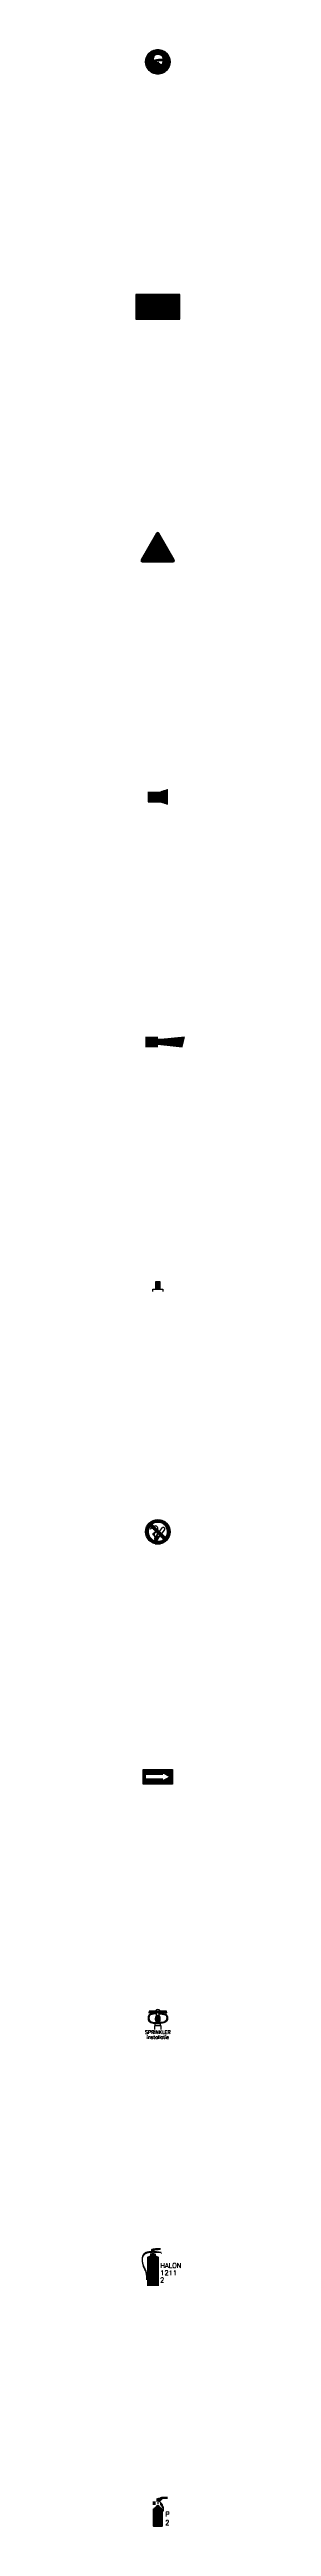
# Model space of a CAD drawing. Header units: millimetres. Extents: x -3 to 2253, y -3 to 1300.
# Drawn here: x 96 to 116, y -1 to 1010 of the extents above; entities that cross this region are included whole.
import ezdxf
from ezdxf.enums import TextEntityAlignment as Align

# ---------------------------------------------------------------- set-up
doc = ezdxf.new("R2010")
doc.units = ezdxf.units.MM
for name, color, linetype in [('CYAN', 4, 'Continuous'), ('GEEL', 2, 'Continuous'), ('GROEN', 3, 'Continuous'), ('ROOD', 1, 'Continuous'), ('TXT', 7, 'Continuous'), ('VEILIG', 7, 'Continuous')]:
    doc.layers.add(name, color=color, linetype=linetype)
doc.styles.add('ROMAND', font='romand')

# ---------------------------------------------------------------- blocks, each defined once
blk = doc.blocks.new('*X7')
at = {"color": 0}
for p, q in [((17.4, 20.4), (18.6, 20.4)), ((17.4, 20.2), (18.6, 20.2)), ((17.5, 20.6), (17.5, 20.6)), ((17.5, 20.5), (18.5, 20.5)), ((18.5, 20.6), (18.5, 20.6)), ((16, 19), (20, 19)), ((16, 18.9), (20, 18.9)), ((16, 18.8), (20, 18.8)), ((16, 18.6), (20, 18.6)), ((16, 18.5), (20, 18.5)), ((16, 18.4), (20, 18.4)), ((16, 18.2), (20, 18.2)), ((16, 18.1), (20, 18.1)), ((16, 18), (20, 18)), ((16, 17.9), (20, 17.9)), ((16, 17.8), (20, 17.8)), ((16, 17.6), (20, 17.6)), ((16, 17.5), (20, 17.5)), ((16, 17.4), (20, 17.4)), ((16, 17.2), (20, 17.2)), ((16, 17.1), (20, 17.1)), ((16, 17), (20, 17)), ((16, 16.9), (20, 16.9)), ((16, 16.8), (20, 16.8)), ((16, 16.6), (20, 16.6)), ((16, 16.5), (20, 16.5)), ((16, 16.4), (20, 16.4)), ((16, 16.2), (20, 16.2)), ((16, 16.1), (20, 16.1)), ((16, 16), (20, 16)), ((16, 15.9), (20, 15.9)), ((16, 15.8), (20, 15.8)), ((16, 15.6), (20, 15.6)), ((16, 15.5), (20, 15.5)), ((16, 15.4), (20, 15.4)), ((16, 15.2), (20, 15.2)), ((16, 15.1), (20, 15.1)), ((16, 15), (20, 15)), ((16, 14.9), (20, 14.9)), ((16, 14.8), (20, 14.8)), ((16, 14.6), (20, 14.6)), ((16, 14.5), (20, 14.5)), ((16, 14.4), (20, 14.4)), ((16, 14.2), (20, 14.2)), ((16, 14.1), (20, 14.1)), ((16, 14), (20, 14)), ((16, 13.9), (20, 13.9)), ((16, 13.8), (20, 13.8)), ((16, 13.6), (20, 13.6)), ((16, 13.5), (20, 13.5)), ((16, 13.4), (20, 13.4)), ((16, 13.2), (20, 13.2)), ((16, 13.1), (20, 13.1)), ((16, 13), (20, 13)), ((16, 12.9), (20, 12.9)), ((16, 12.8), (20, 12.8)), ((16, 12.6), (20, 12.6)), ((16, 12.4), (20, 12.4)), ((16.1, 19.1), (19.9, 19.1)), ((16.1, 12.2), (19.9, 12.2)), ((16.2, 19.2), (19.8, 19.2)), ((16.2, 12.1), (19.8, 12.1)), ((16.3, 19.4), (19.7, 19.4)), ((16.4, 19.5), (19.6, 19.5)), ((16.6, 19.6), (19.4, 19.6)), ((16.9, 19.8), (19.1, 19.8)), ((17.1, 19.9), (18.9, 19.9)), ((17.2, 20), (18.8, 20)), ((17.3, 20.1), (18.7, 20.1))]:
    blk.add_line(p, q, dxfattribs=at)
blk = doc.blocks.new('*X6')
at = {"color": 0}
for p, q in [((17.8, 21.7), (18.2, 21.7)), ((17.8, 21.6), (18.2, 21.6)), ((17.8, 21.6), (18.2, 21.6)), ((17.8, 21.5), (18.2, 21.5)), ((17.8, 21.4), (18.2, 21.4)), ((17.8, 21.4), (18.2, 21.4)), ((17.8, 21.3), (18.2, 21.3)), ((17.9, 21.8), (18.2, 21.8)), ((18, 21.9), (18.3, 21.9)), ((18, 21.9), (18.2, 21.9)), ((18, 21.8), (18.2, 21.8)), ((18.1, 22.1), (18.3, 22.1)), ((18.1, 22.1), (18.3, 22.1)), ((18.1, 22), (18.3, 22)), ((18.2, 22.2), (18.3, 22.2)), ((18.2, 22.2), (18.3, 22.2)), ((18.3, 22.3), (18.3, 22.3))]:
    blk.add_line(p, q, dxfattribs=at)
blk = doc.blocks.new('*X8')
at = {"color": 0}
for p, q in [((37.5, 23.2), (39.7, 23.2)), ((37.5, 23.2), (39.7, 23.2)), ((37.5, 23.1), (39.6, 23.1)), ((37.5, 23.1), (39.6, 23.1)), ((37.5, 23), (39.5, 23)), ((37.5, 22.9), (39.4, 22.9)), ((37.5, 22.9), (39.4, 22.9)), ((37.5, 22.8), (39.2, 22.8)), ((37.5, 22.8), (39.3, 22.8)), ((37.5, 22.7), (39.2, 22.7)), ((37.5, 22.6), (39.1, 22.6)), ((37.5, 22.6), (39.1, 22.6)), ((37.5, 22.5), (37.9, 22.5)), ((37.5, 22.4), (37.6, 22.4)), ((37.7, 23.3), (39.8, 23.3)), ((37.9, 23.4), (39.9, 23.4)), ((38.1, 23.4), (39.9, 23.4)), ((38.1, 22.5), (39, 22.5)), ((38.3, 23.5), (40, 23.5)), ((38.4, 22.4), (38.9, 22.4)), ((38.5, 23.6), (41.9, 23.6)), ((38.5, 22.4), (38.9, 22.4)), ((38.6, 22.3), (38.8, 22.3)), ((38.7, 23.6), (42, 23.6)), ((38.7, 22.2), (38.8, 22.2)), ((38.7, 22.2), (38.8, 22.2)), ((38.8, 22.1), (38.9, 22.1)), ((38.8, 22.1), (38.8, 22.1)), ((38.9, 23.7), (42, 23.7)), ((38.9, 22), (38.9, 22)), ((38.9, 21.9), (39.1, 21.9)), ((38.9, 21.9), (39, 21.9)), ((38.9, 21.2), (39.7, 21.2)), ((38.9, 21.1), (39.8, 21.1)), ((38.9, 21.1), (39.8, 21.1)), ((38.9, 21), (39.8, 21)), ((39, 21.8), (39.2, 21.8)), ((39, 21.8), (39.2, 21.8)), ((39, 21.7), (39.3, 21.7)), ((39, 21.6), (39.4, 21.6)), ((39, 21.6), (39.3, 21.6)), ((39, 21.5), (39.5, 21.5)), ((39, 21.4), (39.6, 21.4)), ((39, 21.4), (39.5, 21.4)), ((39, 21.3), (39.6, 21.3)), ((39, 21.2), (39.7, 21.2)), ((39.1, 23.8), (42, 23.8)), ((39.1, 20.9), (39.9, 20.9)), ((39.2, 20.9), (39.9, 20.9)), ((39.2, 20.8), (39.9, 20.8)), ((39.3, 23.8), (42, 23.8)), ((39.3, 20.8), (40, 20.8)), ((39.4, 20.7), (40, 20.7)), ((39.4, 20.6), (40, 20.6)), ((39.5, 23.9), (42, 23.9)), ((39.5, 20.6), (40.1, 20.6)), ((39.5, 20.5), (40.1, 20.5)), ((39.5, 20.4), (40.1, 20.4)), ((39.6, 20.4), (40.1, 20.4)), ((39.6, 20.3), (40.2, 20.3)), ((39.7, 20.2), (40.2, 20.2)), ((39.8, 23.9), (42, 23.9)), ((40, 24), (42, 24)), ((39.7, 20.2), (40.2, 20.2)), ((39.7, 20.1), (40.2, 20.1)), ((39.8, 20.1), (40.3, 20.1)), ((39.8, 20), (40.3, 20)), ((39.8, 19.9), (40.3, 19.9)), ((39.9, 19.9), (40.3, 19.9)), ((39.9, 19.8), (40.3, 19.8)), ((39.9, 19.8), (40.3, 19.8)), ((40, 19.7), (40.4, 19.7)), ((40, 19.6), (40.4, 19.6)), ((40, 19.6), (40.4, 19.6)), ((40, 19.5), (40.4, 19.5)), ((40, 19.4), (40.4, 19.4)), ((40.1, 19.4), (40.4, 19.4)), ((40.1, 19.3), (40.4, 19.3)), ((40.1, 19.2), (40.4, 19.2)), ((40.1, 19.2), (40.4, 19.2)), ((40.1, 19.1), (40.4, 19.1)), ((40.2, 19.1), (40.4, 19.1)), ((40.2, 19), (40.4, 19)), ((40.2, 18.9), (40.4, 18.9)), ((40.2, 18.9), (40.4, 18.9)), ((40.2, 18.8), (40.4, 18.8)), ((40.2, 18.8), (40.4, 18.8)), ((40.2, 18.7), (40.4, 18.7)), ((40.2, 18.6), (40.4, 18.6)), ((40.2, 18.6), (40.4, 18.6)), ((40.3, 18.5), (40.4, 18.5)), ((40.3, 18.4), (40.4, 18.4))]:
    blk.add_line(p, q, dxfattribs=at)
blk = doc.blocks.new('*X9')
at = {"color": 0}
for p, q in [((36, 22), (37.1, 22)), ((36, 21.9), (37.1, 21.9)), ((36, 21.9), (37.1, 21.9)), ((36, 21.8), (37, 21.8)), ((36, 21.8), (37, 21.8)), ((36, 21.7), (37, 21.7)), ((36, 21.6), (37, 21.6)), ((36, 21.6), (37, 21.6)), ((36, 21.5), (37, 21.5)), ((36, 21.4), (37, 21.4)), ((36, 21.4), (37, 21.4)), ((36, 21.3), (37, 21.3)), ((36, 21.2), (37, 21.2)), ((36, 21.2), (37.1, 21.2)), ((36, 21.1), (37.1, 21.1)), ((36, 21.1), (37.1, 21.1))]:
    blk.add_line(p, q, dxfattribs=at)
blk = doc.blocks.new('0101')
at = {"layer": 'VEILIG', "const_width": 0.02}
for points in [[(-2, 4), (-0.9, 4, 0.267949), (-0.9, 3), (-2, 3)], [(-1.5, -6, -0.414214), (-2, -5.5), (-2, 0.7, -0.28194), (-1.5, 1.6), (-1, 1.8, 0.268729), (-0.5, 2.6, 0.268696), (0.5, 2.6, 0.268729), (1, 1.8), (1.5, 1.6, -0.28194), (2, 0.7), (2, -5.5, -0.414214), (1.5, -6)], [(-0.5, 2.6, 0.268696), (0.5, 2.6, 3.721678)], [(0.9, 3, 0.767327), (-0.5, 4.4), (-0.5, 5.3), (2, 6), (4, 6), (4, 5.8, -0.414214), (3.8, 5.5), (2.1, 5.5, 0.198912), (1.9, 5.4), (0.9, 4.4, 0.400344), (0.9, 4, -0.260694), (2.4, 0.5, -0.905251), (2.2, 0.5, 0.147446), (1.3, 2.7, 0.158059)], [(0.3, 4.4), (-0.1, 3.7, 2.656684), (0.2, 3.6)]]:
    blk.add_lwpolyline(points, format="xyb", close=True, dxfattribs=at)
blk.add_lwpolyline([(-2, -5.5), (2, -5.5)], dxfattribs=at)
at = {"layer": 'ROOD'}
blk.add_blockref('*X7', (-18, -18), dxfattribs=at)
at = {"layer": 'VEILIG'}
for name, p in [('*X9', (-38, -18)), ('*X8', (-38, -18)), ('*X6', (-18, -18))]:
    blk.add_blockref(name, p, dxfattribs=at)
at = {"layer": 'TXT', "style": 'ROMAND'}
for s, p in [('P', (3, -2)), ('2', (3, -5.5))]:
    blk.add_text(s, height=2, dxfattribs=at).set_placement(p)
blk = doc.blocks.new('*X88')
at = {"color": 0}
for p, q in [((108.5, 21.8), (108.9, 21.8)), ((108.5, 21.8), (108.9, 21.8)), ((108.5, 21.7), (108.9, 21.7)), ((108.5, 21.6), (108.9, 21.6)), ((108.5, 21.6), (108.9, 21.6)), ((108.5, 21.5), (108.9, 21.5)), ((108.5, 21.4), (108.9, 21.4)), ((108.5, 21.4), (108.9, 21.4)), ((108.5, 21.3), (108.9, 21.3)), ((108.5, 21.2), (108.9, 21.2)), ((108.5, 21.2), (108.9, 21.2)), ((108.5, 21.1), (108.9, 21.1)), ((108.5, 21.1), (108.9, 21.1)), ((108.5, 21), (108.9, 21)), ((108.5, 20.9), (108.9, 20.9)), ((108.5, 20.9), (108.9, 20.9)), ((108.5, 20.8), (108.9, 20.8)), ((108.5, 20.8), (108.9, 20.8)), ((108.5, 20.7), (108.9, 20.7)), ((108.5, 20.6), (108.9, 20.6)), ((108.5, 20.6), (108.9, 20.6)), ((108.5, 20.5), (108.9, 20.5)), ((108.5, 20.4), (108.9, 20.4)), ((108.5, 20.4), (108.9, 20.4)), ((108.5, 20.3), (108.9, 20.3)), ((108.5, 20.2), (108.9, 20.2)), ((108.6, 22.3), (109, 22.3)), ((108.6, 22.2), (109, 22.2)), ((108.6, 22.2), (109, 22.2)), ((108.6, 22.1), (109, 22.1)), ((108.6, 22.1), (109, 22.1)), ((108.6, 22), (108.9, 22)), ((108.6, 21.9), (108.9, 21.9)), ((108.6, 21.9), (108.9, 21.9)), ((108.7, 22.6), (109.1, 22.6)), ((108.7, 22.5), (109.1, 22.5)), ((108.7, 22.4), (109.1, 22.4)), ((108.7, 22.4), (109.1, 22.4)), ((108.8, 22.8), (109.3, 22.8)), ((108.8, 22.7), (109.2, 22.7)), ((108.8, 22.6), (109.2, 22.6)), ((108.9, 22.9), (109.3, 22.9)), ((108.9, 22.9), (109.4, 22.9)), ((108.9, 22.8), (109.3, 22.8)), ((109, 23.1), (109.5, 23.1)), ((109, 23), (109.5, 23)), ((109.1, 23.2), (109.7, 23.2)), ((109.1, 23.1), (109.6, 23.1)), ((109.2, 23.2), (109.7, 23.2)), ((109.3, 23.4), (109.9, 23.4)), ((109.3, 23.3), (109.8, 23.3)), ((109.4, 23.4), (110, 23.4)), ((109.5, 23.6), (110.3, 23.6)), ((109.5, 23.5), (110.1, 23.5)), ((109.6, 23.6), (110.4, 23.6)), ((109.7, 23.7), (110.6, 23.7)), ((109.8, 23.8), (110.8, 23.8)), ((110, 23.8), (111.2, 23.8)), ((110.1, 23.9), (112.6, 23.9)), ((110.2, 23.9), (112.6, 23.9)), ((110.4, 24), (112.6, 24)), ((110.6, 24.1), (112.6, 24.1)), ((110.9, 24.1), (112.6, 24.1)), ((111.3, 24.2), (112.6, 24.2)), ((111.8, 24.2), (112.7, 24.2)), ((111.8, 23.8), (112.7, 23.8)), ((111.8, 23.8), (112.7, 23.8)), ((111.8, 23.1), (114.2, 23.1)), ((111.8, 23), (114.2, 23)), ((111.8, 22.9), (114.2, 22.9)), ((111.8, 22.9), (114.2, 22.9)), ((111.8, 22.8), (114.2, 22.8)), ((111.8, 22.8), (114.2, 22.8)), ((111.8, 22.7), (114.2, 22.7)), ((111.8, 22.6), (114.2, 22.6)), ((111.8, 22.6), (114.2, 22.6)), ((111.8, 22.5), (112.6, 22.5)), ((111.8, 22.4), (112, 22.4)), ((112.3, 24.9), (113.5, 24.9)), ((112.3, 24.8), (113.5, 24.8)), ((112.3, 24.8), (113.5, 24.8)), ((112.4, 25), (114.1, 25)), ((112.4, 24.9), (113.7, 24.9)), ((112.4, 24.7), (113.5, 24.7)), ((112.4, 24.6), (113.5, 24.6)), ((112.4, 24.6), (113.5, 24.6)), ((112.4, 23.2), (113.6, 23.2)), ((112.4, 23.1), (113.6, 23.1)), ((112.5, 25.1), (114.6, 25.1)), ((112.5, 25.1), (115.1, 25.1)), ((112.5, 24.5), (113.5, 24.5)), ((112.5, 24.4), (112.8, 24.4)), ((112.5, 24.4), (113.5, 24.4)), ((112.5, 24.3), (112.7, 24.3)), ((112.5, 23.7), (112.8, 23.7)), ((112.5, 23.6), (112.9, 23.6)), ((112.5, 23.4), (113.5, 23.4)), ((112.5, 23.3), (113.5, 23.3)), ((112.5, 23.2), (113.5, 23.2)), ((112.6, 25.2), (115.6, 25.2)), ((112.6, 25.2), (116, 25.2)), ((112.6, 23.6), (113.4, 23.6)), ((112.6, 23.5), (113.4, 23.5)), ((112.6, 23.4), (113.4, 23.4)), ((112.9, 24.1), (113.1, 24.1)), ((112.9, 24), (113.1, 24)), ((112.9, 23.9), (113.1, 23.9)), ((113, 24.2), (113.1, 24.2)), ((113, 24.1), (113.1, 24.1)), ((113.1, 25.3), (116.1, 25.3)), ((113.1, 24.3), (113.1, 24.3)), ((113.1, 24.2), (113.1, 24.2)), ((113.1, 23.6), (113.5, 23.6)), ((113.2, 24.4), (113.5, 24.4)), ((113.2, 23.7), (113.5, 23.7)), ((113.3, 24.3), (113.5, 24.3)), ((113.3, 24.2), (114, 24.2)), ((113.3, 23.8), (113.5, 23.8)), ((113.3, 23.8), (113.6, 23.8)), ((113.4, 24.2), (114.5, 24.2)), ((113.4, 24.1), (115.5, 24.1)), ((113.4, 24.1), (115, 24.1)), ((113.4, 24), (116, 24)), ((113.4, 23.9), (113.6, 23.9)), ((113.4, 23.9), (113.6, 23.9)), ((113.4, 22.5), (114.2, 22.5)), ((113.8, 23.9), (116.4, 23.9)), ((114, 22.4), (114.2, 22.4)), ((114.1, 25.4), (116.1, 25.4)), ((115.1, 25.4), (116.1, 25.4)), ((115.3, 23.9), (116.4, 23.9)), ((116.2, 23.8), (116.4, 23.8)), ((116.3, 23.8), (116.4, 23.8)), ((116.3, 23.7), (116.4, 23.7)), ((116.3, 23.6), (116.5, 23.6)), ((116.3, 23.6), (116.4, 23.6)), ((116.4, 23.5), (116.5, 23.5)), ((108.5, 20.2), (108.9, 20.2)), ((108.5, 20.1), (108.9, 20.1)), ((108.6, 20.1), (108.9, 20.1)), ((108.6, 20), (108.9, 20)), ((108.6, 19.9), (108.9, 19.9)), ((108.6, 19.9), (108.9, 19.9)), ((108.6, 19.8), (108.9, 19.8)), ((108.6, 19.8), (108.9, 19.8)), ((108.6, 19.7), (109, 19.7)), ((108.6, 19.6), (109, 19.6)), ((108.6, 19.6), (109, 19.6)), ((108.6, 19.5), (109, 19.5)), ((108.6, 19.4), (109, 19.4)), ((108.6, 19.4), (109, 19.4)), ((108.7, 19.3), (109, 19.3)), ((108.7, 19.2), (109, 19.2)), ((108.7, 19.2), (109, 19.2)), ((108.7, 19.1), (109.1, 19.1)), ((108.7, 19.1), (109.1, 19.1)), ((108.7, 19), (109.1, 19)), ((108.7, 18.9), (109.1, 18.9)), ((108.8, 18.9), (109.1, 18.9)), ((108.8, 18.8), (109.1, 18.8)), ((108.8, 18.8), (109.1, 18.8)), ((108.8, 18.7), (109.2, 18.7)), ((108.8, 18.6), (109.2, 18.6)), ((108.8, 18.6), (109.2, 18.6)), ((108.8, 18.5), (109.3, 18.5)), ((108.9, 18.4), (109.3, 18.4)), ((108.9, 18.4), (109.3, 18.4)), ((108.9, 18.3), (109.3, 18.3)), ((109, 18.2), (109.4, 18.2)), ((109, 18.2), (109.4, 18.2)), ((109, 18.1), (109.4, 18.1)), ((109, 18.1), (109.4, 18.1)), ((109, 18), (109.4, 18)), ((109.1, 17.9), (109.5, 17.9)), ((109.1, 17.9), (109.5, 17.9)), ((109.1, 17.8), (109.5, 17.8)), ((109.2, 17.8), (109.6, 17.8)), ((109.2, 17.7), (109.6, 17.7)), ((109.2, 17.6), (109.6, 17.6)), ((109.3, 17.6), (109.7, 17.6)), ((109.3, 17.5), (109.7, 17.5)), ((109.3, 17.4), (109.7, 17.4)), ((109.4, 17.4), (109.8, 17.4)), ((109.4, 17.3), (109.8, 17.3)), ((109.4, 17.2), (109.8, 17.2)), ((109.4, 17.2), (109.8, 17.2)), ((109.5, 17.1), (109.9, 17.1)), ((109.5, 17.1), (109.9, 17.1)), ((109.5, 17), (109.9, 17)), ((109.6, 16.9), (110, 16.9)), ((109.6, 16.9), (110, 16.9)), ((109.6, 16.8), (110, 16.8)), ((109.6, 16.8), (110, 16.8)), ((109.7, 16.7), (110.1, 16.7)), ((109.7, 16.6), (110.1, 16.6)), ((109.7, 16.6), (110.1, 16.6)), ((109.8, 16.5), (110.1, 16.5)), ((109.8, 16.4), (110.2, 16.4)), ((109.8, 16.4), (110.2, 16.4)), ((109.8, 16.3), (110.2, 16.3)), ((109.9, 16.2), (110.2, 16.2)), ((109.9, 16.2), (110.3, 16.2)), ((109.9, 16.1), (110.3, 16.1)), ((109.9, 16.1), (110.3, 16.1)), ((109.9, 16), (110.3, 16)), ((110, 15.9), (110.4, 15.9)), ((110, 15.9), (110.4, 15.9)), ((110, 15.8), (110.4, 15.8)), ((110, 15.8), (110.4, 15.8)), ((110, 15.7), (110.4, 15.7)), ((110, 15.6), (110.4, 15.6)), ((110.1, 15.6), (110.5, 15.6)), ((110.1, 15.5), (110.5, 15.5)), ((110.1, 15.4), (110.5, 15.4)), ((110.1, 15.4), (110.5, 15.4)), ((110.1, 15.3), (110.5, 15.3)), ((110.1, 15.2), (110.5, 15.2)), ((110.1, 15.2), (110.5, 15.2)), ((110.1, 15.1), (110.5, 15.1)), ((110.1, 15.1), (110.5, 15.1)), ((110.1, 15), (110.5, 15)), ((110.1, 14.9), (110.5, 14.9)), ((110.1, 14.9), (110.5, 14.9)), ((110.2, 14.8), (110.5, 14.8)), ((110.2, 14.8), (110.6, 14.8)), ((110.2, 14.7), (110.6, 14.7)), ((110.2, 14.6), (110.6, 14.6)), ((110.2, 14.6), (110.6, 14.6)), ((110.2, 14.5), (110.6, 14.5)), ((110.2, 14.4), (110.6, 14.4)), ((110.2, 14.4), (110.6, 14.4)), ((110.2, 14.3), (110.6, 14.3)), ((110.2, 14.2), (110.6, 14.2)), ((110.2, 14.2), (110.6, 14.2)), ((110.2, 14.1), (110.6, 14.1)), ((110.2, 14.1), (110.6, 14.1)), ((110.2, 14), (110.6, 14)), ((110.2, 13.9), (110.6, 13.9)), ((110.2, 13.9), (110.6, 13.9)), ((110.2, 13.8), (110.6, 13.8)), ((110.2, 13.8), (110.6, 13.8)), ((110.2, 13.7), (110.6, 13.7)), ((110.2, 13.6), (110.6, 13.6)), ((110.2, 13.6), (110.6, 13.6)), ((110.2, 13.5), (110.6, 13.5)), ((110.2, 13.4), (110.6, 13.4)), ((110.2, 13.4), (110.6, 13.4)), ((110.2, 13.3), (110.6, 13.3)), ((110.2, 13.2), (110.6, 13.2)), ((110.2, 13.2), (110.6, 13.2)), ((110.2, 13.1), (110.6, 13.1)), ((110.2, 13.1), (110.6, 13.1)), ((110.2, 13), (110.6, 13)), ((110.2, 12.9), (110.6, 12.9))]:
    blk.add_line(p, q, dxfattribs=at)
blk = doc.blocks.new('*X87')
at = {"color": 0}
for p, q in [((110.6, 21.8), (115.4, 21.8)), ((110.6, 21.6), (115.4, 21.6)), ((110.6, 21.5), (115.4, 21.5)), ((110.6, 21.4), (115.4, 21.4)), ((110.6, 21.2), (115.4, 21.2)), ((110.6, 21.1), (115.4, 21.1)), ((110.6, 21), (115.4, 21)), ((110.6, 20.9), (115.4, 20.9)), ((110.6, 20.8), (115.4, 20.8)), ((110.6, 20.6), (115.4, 20.6)), ((110.6, 20.5), (115.4, 20.5)), ((110.6, 20.4), (115.4, 20.4)), ((110.6, 20.2), (115.4, 20.2)), ((110.7, 21.9), (115.3, 21.9)), ((110.9, 22), (115.1, 22)), ((111, 22.1), (115, 22.1)), ((111.3, 22.2), (114.7, 22.2)), ((111.7, 22.4), (114.3, 22.4)), ((112.6, 22.5), (113.4, 22.5)), ((110.6, 20.1), (115.4, 20.1)), ((110.6, 20), (115.4, 20)), ((110.6, 19.9), (115.4, 19.9)), ((110.6, 19.8), (115.4, 19.8)), ((110.6, 19.6), (115.4, 19.6)), ((110.6, 19.5), (115.4, 19.5)), ((110.6, 19.4), (115.4, 19.4)), ((110.6, 19.2), (115.4, 19.2)), ((110.6, 19.1), (115.4, 19.1)), ((110.6, 19), (115.4, 19)), ((110.6, 18.9), (115.4, 18.9)), ((110.6, 18.8), (115.4, 18.8)), ((110.6, 18.6), (115.4, 18.6)), ((110.6, 18.5), (115.4, 18.5)), ((110.6, 18.4), (115.4, 18.4)), ((110.6, 18.2), (115.4, 18.2)), ((110.6, 18.1), (115.4, 18.1)), ((110.6, 18), (115.4, 18)), ((110.6, 17.9), (115.4, 17.9)), ((110.6, 17.8), (115.4, 17.8)), ((110.6, 17.6), (115.4, 17.6)), ((110.6, 17.5), (115.4, 17.5)), ((110.6, 17.4), (115.4, 17.4)), ((110.6, 17.2), (115.4, 17.2)), ((110.6, 17.1), (115.4, 17.1)), ((110.6, 17), (115.4, 17)), ((110.6, 16.9), (115.4, 16.9)), ((110.6, 16.8), (115.4, 16.8)), ((110.6, 16.6), (115.4, 16.6)), ((110.6, 16.5), (115.4, 16.5)), ((110.6, 16.4), (115.4, 16.4)), ((110.6, 16.2), (115.4, 16.2)), ((110.6, 16.1), (115.4, 16.1)), ((110.6, 16), (115.4, 16)), ((110.6, 15.9), (115.4, 15.9)), ((110.6, 15.8), (115.4, 15.8)), ((110.6, 15.6), (115.4, 15.6)), ((110.6, 15.5), (115.4, 15.5)), ((110.6, 15.4), (115.4, 15.4)), ((110.6, 15.2), (115.4, 15.2)), ((110.6, 15.1), (115.4, 15.1)), ((110.6, 15), (115.4, 15)), ((110.6, 14.9), (115.4, 14.9)), ((110.6, 14.8), (115.4, 14.8)), ((110.6, 14.6), (115.4, 14.6)), ((110.6, 14.5), (115.4, 14.5)), ((110.6, 14.4), (115.4, 14.4)), ((110.6, 14.2), (115.4, 14.2)), ((110.6, 14.1), (115.4, 14.1)), ((110.6, 14), (115.4, 14)), ((110.6, 13.9), (115.4, 13.9)), ((110.6, 13.8), (115.4, 13.8)), ((110.6, 13.6), (115.4, 13.6)), ((110.6, 13.5), (115.4, 13.5)), ((110.6, 13.4), (115.4, 13.4)), ((110.6, 13.2), (115.4, 13.2)), ((110.6, 13.1), (115.4, 13.1)), ((110.6, 13), (115.4, 13)), ((110.6, 12.9), (115.4, 12.9)), ((110.6, 12.8), (115.4, 12.8)), ((110.6, 12.6), (115.4, 12.6)), ((110.6, 12.5), (115.4, 12.5)), ((110.6, 12.4), (115.4, 12.4)), ((110.6, 12.2), (115.4, 12.2)), ((110.6, 12.1), (115.4, 12.1)), ((110.6, 12), (115.4, 12)), ((110.6, 11.9), (115.4, 11.9)), ((110.6, 11.8), (115.4, 11.8)), ((110.6, 11.6), (115.4, 11.6)), ((110.6, 11.5), (115.4, 11.5)), ((110.6, 11.4), (115.4, 11.4)), ((110.6, 11.2), (115.4, 11.2)), ((110.6, 11.1), (115.4, 11.1)), ((110.6, 11), (115.4, 11)), ((110.6, 10.9), (115.4, 10.9)), ((110.6, 10.8), (115.4, 10.8)), ((110.6, 10.6), (115.4, 10.6)), ((110.6, 10.5), (115.4, 10.5))]:
    blk.add_line(p, q, dxfattribs=at)
blk = doc.blocks.new('0301')
at = {"layer": 'VEILIG', "const_width": 0.02}
blk.add_lwpolyline([(-4.4, -5.1), (-4.8, -5.1, 0.04923), (-5, -2.2, 0.042034), (-5.9, -0.1, 0.090091), (-6.1, 0.5, -0.098732), (-6.4, 4, -0.215576), (-5.3, 5.7, -0.154787), (-3.2, 6.2), (-3.2, 6.3), (-2.5, 6.3, -0.044244), (-2.5, 6.4), (-2.7, 6.8), (-2.4, 7.3), (1.1, 7.5), (1.1, 7.3), (-1.5, 6.9), (-1.5, 6.3), (1.4, 6), (1.5, 5.5), (1.4, 5.5), (1.2, 5.8), (-1.4, 5.9, -0.196626), (-1.6, 5.5), (-1.4, 5.2, 0.284079), (-1.3, 5.1), (-0.9, 5.1, -0.414214), (-0.8, 5), (-0.8, 4.4, 0.097305), (-3.2, 4.4), (-3.2, 5, -0.414214), (-3.1, 5.1), (-2.7, 5.1, 0.284079), (-2.6, 5.2), (-2.4, 5.5, -0.088007), (-2.5, 5.7), (-3.2, 5.7), (-3.2, 5.8, 0.156465), (-5.1, 5.4, 0.217015), (-6.1, 3.9, 0.091271), (-5.8, 0.7, -0.082823), (-5.6, 0.1, -0.041423), (-4.6, -2.1, -0.055325), (-4.5, -2.7, -0.03637), (-4.4, -5.1)], format="xyb", dxfattribs=at)
at = {"layer": 'VEILIG'}
for points, const_width in [([(-4.3, 3.9, 0.211848), (-4.4, 3.6), (-4.4, -7.5), (0.4, -7.5), (0.4, 3.6, 0.211848), (0.3, 3.9, 0.094525), (-0.3, 4.2, 0.051213), (-1, 4.4, 0.038544), (-2, 4.5, 0.038544), (-3, 4.4, 0.051213), (-3.7, 4.2, 0.094525)], 0.024), ([(-2.4, 6, 1), (-1.6, 6, 1)], 0.016), ([(-2, 6.1, 2.656684), (-1.9, 6), (-1.9, 6.3)], 0.016)]:
    blk.add_lwpolyline(points, format="xyb", close=True, dxfattribs=dict(at, const_width=const_width))
at = {"layer": 'VEILIG', "const_width": 0.024}
for points in [[(0.4, 3.6), (-4.4, 3.6)], [(-4.4, -5.8), (-4.9, -5.8), (-4.9, -5.1), (-4.4, -5.1)], [(0.4, -6.6), (-4.4, -6.6)]]:
    blk.add_lwpolyline(points, dxfattribs=at)
at = {"layer": 'ROOD'}
blk.add_blockref('*X87', (-115, -18), dxfattribs=at)
at = {"layer": 'VEILIG'}
blk.add_blockref('*X88', (-115, -18), dxfattribs=at)
at = {"layer": 'TXT', "style": 'ROMAND'}
for s, p in [('HALON', (1, -0.5)), ('2', (0.9, -6.4)), ('1211', (1, -3.5))]:
    blk.add_text(s, height=2, dxfattribs=at).set_placement(p)
blk = doc.blocks.new('*X182')
at = {"color": 0}
for p, q in [((39, 51.8), (41, 51.8)), ((39, 51.6), (41, 51.6)), ((39, 51.5), (41, 51.5)), ((39, 51.4), (41, 51.4)), ((39, 51.2), (41, 51.2)), ((39, 51.1), (41, 51.1)), ((39, 51), (41, 51)), ((39, 50.9), (41, 50.9)), ((39, 50.8), (41, 50.8)), ((39, 50.6), (41, 50.6)), ((39.1, 52.1), (40.9, 52.1)), ((39.1, 52), (40.9, 52)), ((39.1, 51.9), (40.9, 51.9)), ((39.2, 52.2), (40.8, 52.2)), ((39.3, 52.4), (40.7, 52.4)), ((39.4, 52.5), (40.6, 52.5)), ((39, 50.5), (41, 50.5)), ((39.1, 50.4), (40.9, 50.4)), ((39.1, 50.2), (40.9, 50.2)), ((39.2, 50.1), (40.8, 50.1)), ((39.2, 50), (40.8, 50)), ((39.3, 49.9), (40.7, 49.9)), ((39.5, 49.8), (40.5, 49.8))]:
    blk.add_line(p, q, dxfattribs=at)
blk = doc.blocks.new('0507')
at = {"layer": 'VEILIG'}
for p, q in [((-3.4, 4.5), (3.4, 4.5)), ((-1, 0.8), (-1, 1.5)), ((-0.5, 2.6), (-0.5, 4.1)), ((0.5, 2.6), (-0.5, 2.6)), ((0.5, 2.6), (0.5, 4.1)), ((1, 0.8), (1, 1.5)), ((-1.4, -1.7), (-1.4, -3.2)), ((1.4, -1.7), (-1.4, -1.7)), ((1.1, -0.8), (-1.1, -0.8)), ((-1.1, -1.7), (-1.1, -0.8)), ((0.5, -0.3), (-0.5, -0.3)), ((-0.5, -0.8), (-0.5, -0.3)), ((0.5, -0.8), (0.5, -0.3)), ((1.1, -1.7), (1.1, -0.8)), ((1.4, -3.2), (1.4, -1.7))]:
    blk.add_line(p, q, dxfattribs=at)
for points in [[(-0.5, 3.6, 0.074538), (-3.1, 3.2, 0.163644), (-3.7, 2.7, 0.259176), (-3.7, 0.3, 0.181781), (-1.9, -0.6, 0.04204), (-0.5, -0.6, 0.041402)], [(-0.5, 3.2, 0.074538), (-3, 2.8, 0.163644), (-3.4, 2.5, 0.245956), (-3.4, 0.5, 0.183132), (-1.8, -0.3, 0.042042), (-0.4, -0.3, 0.041402)], [(0.5, 3.2, -0.074538), (3, 2.8, -0.163644), (3.4, 2.5, -0.245956), (3.4, 0.5, -0.183132), (1.8, -0.3, -0.042042), (0.4, -0.3, -0.041402)], [(0.5, 3.6, -0.074538), (3.1, 3.2, -0.163644), (3.7, 2.7, -0.259176), (3.7, 0.3, -0.181781), (1.9, -0.6, -0.04204), (0.5, -0.6, -0.041402)]]:
    blk.add_lwpolyline(points, format="xyb", dxfattribs=at)
blk.add_lwpolyline([(-3.4, 4.5), (-3.5, 4.2), (-3.6, 4), (-3.7, 3.8), (-3.7, 3.7), (-3.7, 3.6), (-3.7, 3.6), (-3.6, 3.6), (-3.6, 3.7), (-3.5, 3.7), (-3.5, 3.8), (-3.4, 3.8), (-3.4, 3.9), (-3.3, 3.9), (-3.3, 4), (-3.2, 4.1), (-3.2, 4.1), (-3.2, 4.1), (-3.1, 4.2), (-3.1, 4.2), (-3.1, 4.2), (-3.1, 4.2), (-3, 4.2), (-3, 4.1), (-3, 4.1), (-3, 4.1), (-3.1, 4), (-3.1, 3.9), (-3.1, 3.9), (-3.1, 3.8), (-3.1, 3.8), (-3.1, 3.7), (-3.1, 3.7), (-3.1, 3.6), (-3.1, 3.6), (-3.1, 3.6), (-3.1, 3.6), (-3.1, 3.6), (-3, 3.6), (-3, 3.6), (-3, 3.7), (-3, 3.7), (-2.9, 3.8), (-2.9, 3.8), (-2.8, 3.9), (-2.8, 3.9), (-2.8, 4), (-2.7, 4.1), (-2.7, 4.1), (-2.7, 4.1), (-2.7, 4.2), (-2.6, 4.2), (-2.6, 4.2), (-2.6, 4.2), (-2.6, 4.2), (-2.6, 4.2), (-2.6, 4.1), (-2.6, 4.1), (-2.6, 4), (-2.6, 4), (-2.6, 3.9), (-2.6, 3.9), (-2.6, 3.8), (-2.6, 3.7), (-2.6, 3.7), (-2.6, 3.7), (-2.6, 3.6), (-2.5, 3.6), (-2.5, 3.6), (-2.5, 3.6), (-2.5, 3.7), (-2.5, 3.7), (-2.4, 3.7), (-2.4, 3.8), (-2.4, 3.8), (-2.3, 3.9), (-2.3, 3.9), (-2.3, 4), (-2.2, 4), (-2.2, 4.1), (-2.2, 4.1), (-2.1, 4.1), (-2.1, 4.2), (-2.1, 4.2), (-2.1, 4.2), (-2, 4.2), (-2, 4.2), (-2, 4.1), (-2, 4.1), (-2, 4.1), (-2, 4), (-2, 4), (-2, 3.9), (-2, 3.9), (-2, 3.8), (-2, 3.7), (-2, 3.7), (-2, 3.7), (-2, 3.6), (-2, 3.6), (-2, 3.6), (-1.9, 3.6), (-1.9, 3.6), (-1.9, 3.7), (-1.8, 3.7), (-1.8, 3.7), (-1.8, 3.8), (-1.8, 3.8), (-1.7, 3.9), (-1.7, 4), (-1.7, 4), (-1.6, 4.1), (-1.6, 4.1), (-1.6, 4.1), (-1.5, 4.2), (-1.5, 4.2), (-1.5, 4.2), (-1.5, 4.2), (-1.4, 4.2), (-1.4, 4.1), (-1.4, 4.1), (-1.4, 4), (-1.4, 4), (-1.4, 3.9), (-1.4, 3.9), (-1.4, 3.8), (-1.4, 3.8), (-1.4, 3.7), (-1.4, 3.7), (-1.4, 3.6), (-1.4, 3.6), (-1.4, 3.6), (-1.3, 3.6), (-1.3, 3.6), (-1.3, 3.6), (-1.2, 3.6), (-1.2, 3.7), (-1.2, 3.7), (-1.1, 3.8), (-1.1, 3.8), (-1.1, 3.9), (-1, 3.9), (-1, 4), (-1, 4), (-0.9, 4.1), (-0.9, 4.1), (-0.9, 4.1), (-0.9, 4.1), (-0.8, 4.2), (-0.8, 4.1), (-0.8, 4.1), (-0.8, 4.1), (-0.8, 4.1), (-0.8, 4), (-0.8, 4), (-0.8, 3.9), (-0.8, 3.9), (-0.8, 3.8), (-0.8, 3.8), (-0.8, 3.7), (-0.8, 3.7), (-0.8, 3.7), (-0.8, 3.6), (-0.7, 3.6), (-0.7, 3.6), (-0.7, 3.6), (-0.7, 3.6), (-0.6, 3.7), (-0.6, 3.7), (-0.6, 3.7), (-0.6, 3.8), (-0.5, 3.8), (-0.5, 3.9), (-0.5, 3.9), (-0.5, 4), (-0.5, 4), (-0.5, 4.1), (-0.4, 4.1), (-0.4, 4.1), (-0.4, 4.1), (-0.4, 4.1), (-0.4, 4.1), (-0.3, 4.1), (-0.3, 4.1), (-0.3, 4.1), (-0.3, 4), (-0.3, 4), (-0.3, 3.9), (-0.2, 3.9), (-0.2, 3.8), (-0.2, 3.8), (-0.2, 3.7), (-0.2, 3.7), (-0.2, 3.7), (-0.2, 3.6), (-0.1, 3.6), (-0.1, 3.6), (-0.1, 3.6), (-0.1, 3.6), (0, 3.6), (0, 3.6), (0, 3.6), (0.1, 3.6), (0.1, 3.6), (0.1, 3.6), (0.1, 3.6), (0.2, 3.6), (0.2, 3.7), (0.2, 3.7), (0.2, 3.7), (0.2, 3.8), (0.2, 3.8), (0.2, 3.9), (0.3, 3.9), (0.3, 4), (0.3, 4), (0.3, 4.1), (0.3, 4.1), (0.3, 4.1), (0.4, 4.1), (0.4, 4.1), (0.4, 4.1), (0.4, 4.1), (0.4, 4.1), (0.5, 4.1), (0.5, 4), (0.5, 4), (0.5, 3.9), (0.5, 3.9), (0.5, 3.8), (0.6, 3.8), (0.6, 3.7), (0.6, 3.7), (0.6, 3.7), (0.7, 3.6), (0.7, 3.6), (0.7, 3.6), (0.7, 3.6), (0.8, 3.6), (0.8, 3.7), (0.8, 3.7), (0.8, 3.7), (0.8, 3.8), (0.8, 3.8), (0.8, 3.9), (0.8, 3.9), (0.8, 4), (0.8, 4), (0.8, 4.1), (0.8, 4.1), (0.8, 4.1), (0.8, 4.1), (0.8, 4.2), (0.9, 4.1), (0.9, 4.1), (0.9, 4.1), (0.9, 4.1), (1, 4), (1, 4), (1, 3.9), (1.1, 3.9), (1.1, 3.8), (1.1, 3.8), (1.2, 3.7), (1.2, 3.7), (1.2, 3.6), (1.3, 3.6), (1.3, 3.6), (1.3, 3.6), (1.4, 3.6), (1.4, 3.6), (1.4, 3.6), (1.4, 3.7), (1.4, 3.7), (1.4, 3.8), (1.4, 3.8), (1.4, 3.9), (1.4, 3.9), (1.4, 4), (1.4, 4), (1.4, 4.1), (1.4, 4.1), (1.4, 4.2), (1.5, 4.2), (1.5, 4.2), (1.5, 4.2), (1.5, 4.2), (1.6, 4.1), (1.6, 4.1), (1.6, 4.1), (1.7, 4), (1.7, 4), (1.7, 3.9), (1.8, 3.8), (1.8, 3.8), (1.8, 3.7), (1.8, 3.7), (1.9, 3.7), (1.9, 3.6), (1.9, 3.6), (2, 3.6), (2, 3.6), (2, 3.6), (2, 3.7), (2, 3.7), (2, 3.7), (2, 3.8), (2, 3.9), (2, 3.9), (2, 4), (2, 4), (2, 4.1), (2, 4.1), (2, 4.1), (2, 4.2), (2, 4.2), (2.1, 4.2), (2.1, 4.2), (2.1, 4.2), (2.1, 4.1), (2.2, 4.1), (2.2, 4.1), (2.2, 4), (2.3, 4), (2.3, 3.9), (2.3, 3.9), (2.4, 3.8), (2.4, 3.8), (2.4, 3.7), (2.5, 3.7), (2.5, 3.7), (2.5, 3.6), (2.5, 3.6), (2.5, 3.6), (2.6, 3.6), (2.6, 3.7), (2.6, 3.7), (2.6, 3.7), (2.6, 3.8), (2.6, 3.9), (2.6, 3.9), (2.6, 4), (2.6, 4), (2.6, 4.1), (2.6, 4.1), (2.6, 4.2), (2.6, 4.2), (2.6, 4.2), (2.6, 4.2), (2.6, 4.2), (2.7, 4.2), (2.7, 4.1), (2.7, 4.1), (2.7, 4.1), (2.8, 4), (2.8, 3.9), (2.8, 3.9), (2.9, 3.8), (2.9, 3.8), (3, 3.7), (3, 3.7), (3, 3.6), (3, 3.6), (3.1, 3.6), (3.1, 3.6), (3.1, 3.6), (3.1, 3.6), (3.1, 3.6), (3.1, 3.7), (3.1, 3.7), (3.1, 3.8), (3.1, 3.8), (3.1, 3.9), (3.1, 3.9), (3.1, 4), (3, 4.1), (3, 4.1), (3, 4.1), (3, 4.2), (3.1, 4.2), (3.1, 4.2), (3.1, 4.2), (3.1, 4.2), (3.2, 4.1), (3.2, 4.1), (3.2, 4.1), (3.3, 4), (3.3, 3.9), (3.4, 3.9), (3.4, 3.8), (3.5, 3.8), (3.5, 3.7), (3.6, 3.7), (3.6, 3.6), (3.7, 3.6), (3.7, 3.6), (3.7, 3.7), (3.7, 3.8), (3.6, 4), (3.5, 4.2), (3.4, 4.5)], dxfattribs=at)
for centre, radius, start, end in [((0, 3.8), 1.2, 36.8699, 143.1301), ((0.3, 1.6), 1.22, 126.9829, 185.0921), ((0.3, 0.7), 1.22, 174.9079, 233.0171), ((-0.3, 1.6), 1.22, 354.9079, 53.0171), ((-0.3, 0.7), 1.22, 306.9829, 5.0921)]:
    blk.add_arc(centre, radius, start, end, dxfattribs=at)
at = {"layer": 'ROOD'}
blk.add_blockref('*X182', (-40, -50), dxfattribs=at)
at = {"layer": 'TXT', "style": 'ROMAND'}
for s, p in [('SPRINKLER', (0, -5)), ('installatie', (0, -7))]:
    blk.add_text(s, height=1.44, dxfattribs=at).set_placement(p, align=Align.CENTER)
blk = doc.blocks.new('*X235')
at = {"color": 0}
for p, q in [((4, 102.9), (16, 102.9)), ((4, 102.8), (16, 102.8)), ((4, 102.7), (16, 102.7)), ((4, 102.6), (16, 102.6)), ((4, 102.5), (16, 102.5)), ((4, 102.4), (16, 102.4)), ((4, 102.3), (16, 102.3)), ((4, 102.2), (16, 102.2)), ((4, 102.1), (16, 102.1)), ((4, 102), (16, 102)), ((4, 101.9), (11.55, 101.9)), ((4, 101.8), (11.6, 101.8)), ((4, 101.7), (11.65, 101.7)), ((4, 101.6), (11.7, 101.6)), ((4, 101.5), (11.75, 101.5)), ((4, 101.4), (11.8, 101.4)), ((4, 101.3), (11.85, 101.3)), ((4, 101.2), (11.9, 101.2)), ((11.675, 101.9), (16, 101.9)), ((11.85, 101.8), (16, 101.8)), ((12.025, 101.7), (16, 101.7)), ((12.2, 101.6), (16, 101.6)), ((12.375, 101.5), (16, 101.5)), ((12.55, 101.4), (16, 101.4)), ((12.725, 101.3), (16, 101.3)), ((12.9, 101.2), (16, 101.2)), ((4, 101.1), (11.95, 101.1)), ((4, 101), (5, 101)), ((4, 100.9), (5, 100.9)), ((4, 100.8), (5, 100.8)), ((4, 100.7), (5, 100.7)), ((4, 100.6), (5, 100.6)), ((4, 100.5), (5, 100.5)), ((4, 100.4), (5, 100.4)), ((4, 100.3), (5, 100.3)), ((4, 100.2), (5, 100.2)), ((4, 100.1), (5, 100.1)), ((4, 100), (5, 100)), ((4, 99.9), (5, 99.9)), ((4, 99.8), (5, 99.8)), ((4, 99.7), (5, 99.7)), ((4, 99.6), (5, 99.6)), ((4, 99.5), (5, 99.5)), ((4, 99.4), (5, 99.4)), ((4, 99.3), (5, 99.3)), ((4, 99.2), (5, 99.2)), ((4, 99.1), (5, 99.1)), ((4, 99), (5, 99)), ((4, 98.9), (11.95, 98.9)), ((4, 98.8), (11.9, 98.8)), ((4, 98.7), (11.85, 98.7)), ((4, 98.6), (11.8, 98.6)), ((4, 98.5), (11.75, 98.5)), ((4, 98.4), (11.7, 98.4)), ((4, 98.3), (11.65, 98.3)), ((4, 98.2), (11.6, 98.2)), ((4, 98.1), (11.55, 98.1)), ((4, 98), (16, 98)), ((4, 97.9), (16, 97.9)), ((4, 97.8), (16, 97.8)), ((4, 97.7), (16, 97.7)), ((4, 97.6), (16, 97.6)), ((4, 97.5), (16, 97.5)), ((4, 97.4), (16, 97.4)), ((4, 97.3), (16, 97.3)), ((4, 97.2), (16, 97.2)), ((4, 97.1), (16, 97.1)), ((11.675, 98.1), (16, 98.1)), ((11.85, 98.2), (16, 98.2)), ((12.025, 98.3), (16, 98.3)), ((12.2, 98.4), (16, 98.4)), ((12.375, 98.5), (16, 98.5)), ((12.55, 98.6), (16, 98.6)), ((12.725, 98.7), (16, 98.7)), ((12.9, 98.8), (16, 98.8)), ((13.075, 101.1), (16, 101.1)), ((13.075, 98.9), (16, 98.9)), ((13.25, 101), (16, 101)), ((13.25, 99), (16, 99)), ((13.425, 100.9), (16, 100.9)), ((13.425, 99.1), (16, 99.1)), ((13.6, 100.8), (16, 100.8)), ((13.6, 99.2), (16, 99.2)), ((13.775, 100.7), (16, 100.7)), ((13.775, 99.3), (16, 99.3)), ((13.95, 100.6), (16, 100.6)), ((13.95, 99.4), (16, 99.4)), ((14.125, 100.5), (16, 100.5)), ((14.125, 99.5), (16, 99.5)), ((14.3, 100.4), (16, 100.4)), ((14.3, 99.6), (16, 99.6)), ((14.475, 100.3), (16, 100.3)), ((14.475, 99.7), (16, 99.7)), ((14.65, 100.2), (16, 100.2)), ((14.65, 99.8), (16, 99.8)), ((14.825, 100.1), (16, 100.1)), ((14.825, 99.9), (16, 99.9)), ((15, 100), (16, 100))]:
    blk.add_line(p, q, dxfattribs=at)
blk = doc.blocks.new('0604B')
at = {"layer": 'VEILIG'}
for p, q in [((-6, -3), (-6, 3)), ((-6, 3), (6, 3)), ((-5, -1), (-5, 1)), ((-5, 1), (2, 1)), ((2, 1), (1.5, 2)), ((1.5, 2), (5, 0)), ((5, 0), (1.5, -2)), ((6, 3), (6, -3)), ((6, -3), (-6, -3)), ((2, -1), (-5, -1)), ((1.5, -2), (2, -1))]:
    blk.add_line(p, q, dxfattribs=at)
at = {"layer": 'GROEN'}
blk.add_blockref('*X235', (-10, -100), dxfattribs=at)
blk = doc.blocks.new('*X299')
at = {"color": 0}
for p, q in [((6.6, 96.3), (8.2, 96.3)), ((6.6, 96.2), (8.1, 96.2)), ((6.6, 96.1), (8, 96.1)), ((6.6, 96), (8, 96)), ((6.6, 95.9), (7.9, 95.9)), ((6.7, 96.4), (7.4, 96.4)), ((6.7, 95.8), (7.8, 95.8)), ((6.8, 96.5), (7.2, 96.5)), ((6.8, 95.7), (7.7, 95.7)), ((6.9, 96.7), (8.4, 96.7)), ((6.9, 96.6), (8.4, 96.6)), ((6.9, 95.6), (7.7, 95.6)), ((7, 96.8), (8.3, 96.8)), ((7, 95.5), (7.6, 95.5)), ((7.1, 97), (8.2, 97)), ((7.1, 96.9), (8.3, 96.9)), ((7.2, 97.1), (8.2, 97.1)), ((7.3, 97.2), (8.1, 97.2)), ((7.4, 97.3), (7.9, 97.3)), ((7.4, 96.5), (8.3, 96.5)), ((7.4, 96.4), (8.2, 96.4)), ((7.5, 96.5), (8.3, 96.5))]:
    blk.add_line(p, q, dxfattribs=at)
blk = doc.blocks.new('*X298')
at = {"color": 0}
for p, q in [((3.5, 101.2), (4.8, 101.2)), ((3.6, 101.4), (6.3, 101.4)), ((3.7, 101.6), (6.1, 101.6)), ((3.9, 101.8), (5.9, 101.8)), ((4, 102), (5.8, 102)), ((4.1, 102.2), (5.7, 102.2)), ((4.3, 102.4), (6, 102.4)), ((4.5, 102.6), (6.3, 102.6)), ((4.7, 102.8), (6.8, 102.8)), ((4.9, 102.9), (11.1, 102.9)), ((5, 101.2), (6.5, 101.2)), ((5.2, 103.1), (10.8, 103.1)), ((5.5, 103.3), (10.5, 103.3)), ((5.8, 103.5), (10.2, 103.5)), ((6.3, 103.7), (9.7, 103.7)), ((6.9, 103.9), (9.1, 103.9)), ((9.2, 102.8), (11.3, 102.8)), ((9.7, 102.6), (11.5, 102.6)), ((10, 102.4), (11.7, 102.4)), ((10.3, 102.2), (11.9, 102.2)), ((10.5, 102), (12, 102)), ((10.7, 101.8), (12.1, 101.8)), ((10.9, 101.6), (12.3, 101.6)), ((11.1, 101.4), (12.4, 101.4)), ((11.2, 101.2), (12.5, 101.2)), ((3, 99.6), (4.1, 99.6)), ((3, 99.4), (4.1, 99.4)), ((3, 99.2), (4.1, 99.2)), ((3, 99), (4.1, 99)), ((3, 98.8), (4.1, 98.8)), ((3, 98.6), (4.1, 98.6)), ((3, 98.4), (4.1, 98.4)), ((3.1, 100.1), (4.2, 100.1)), ((3.1, 99.9), (4.2, 99.9)), ((3.1, 99.8), (4.1, 99.8)), ((3.1, 98.2), (4.1, 98.2)), ((3.1, 98.1), (4.2, 98.1)), ((3.1, 97.9), (4.2, 97.9)), ((3.2, 100.5), (4.4, 100.5)), ((3.2, 100.3), (4.3, 100.3)), ((3.2, 97.7), (4.3, 97.7)), ((3.2, 97.5), (4.4, 97.5)), ((3.3, 100.7), (4.5, 100.7)), ((3.3, 97.3), (4.5, 97.3)), ((3.4, 101.1), (4.7, 101.1)), ((3.4, 100.9), (4.5, 100.9)), ((3.4, 97.1), (4.5, 97.1)), ((3.4, 96.9), (4.7, 96.9)), ((3.5, 96.8), (4.8, 96.8)), ((3.6, 96.6), (4.9, 96.6)), ((3.7, 96.4), (5.1, 96.4)), ((3.9, 96.2), (5.3, 96.2)), ((4, 96), (5.5, 96)), ((4.1, 95.8), (5.7, 95.8)), ((4.3, 95.6), (6, 95.6)), ((4.5, 95.4), (6.3, 95.4)), ((4.7, 95.2), (6.8, 95.2)), ((4.9, 95.1), (11.1, 95.1)), ((5.2, 101.1), (6.7, 101.1)), ((5.2, 94.9), (10.8, 94.9)), ((5.4, 100.9), (6.9, 100.9)), ((5.5, 94.7), (10.5, 94.7)), ((5.6, 100.7), (7.1, 100.7)), ((5.7, 100.5), (7.3, 100.5)), ((5.8, 94.5), (10.2, 94.5)), ((5.9, 100.3), (7.4, 100.3)), ((6.1, 100.1), (7.6, 100.1)), ((6.3, 99.9), (7.8, 99.9)), ((6.3, 94.3), (9.7, 94.3)), ((6.5, 99.8), (8, 99.8)), ((6.7, 99.6), (8.2, 99.6)), ((6.9, 99.4), (8.4, 99.4)), ((6.9, 94.1), (9.1, 94.1)), ((7.1, 99.2), (8.6, 99.2)), ((7.2, 99), (8.8, 99)), ((7.4, 98.8), (8.9, 98.8)), ((7.6, 98.6), (9.1, 98.6)), ((7.8, 98.4), (9.3, 98.4)), ((8, 98.2), (9.5, 98.2)), ((8.2, 98.1), (9.7, 98.1)), ((8.4, 97.9), (9.9, 97.9)), ((8.6, 97.7), (10.1, 97.7)), ((8.7, 97.5), (10.3, 97.5)), ((8.9, 97.3), (10.4, 97.3)), ((9.1, 97.1), (10.6, 97.1)), ((9.2, 95.2), (11.3, 95.2)), ((9.3, 96.9), (10.8, 96.9)), ((9.5, 96.8), (11, 96.8)), ((9.7, 96.6), (12.4, 96.6)), ((9.7, 95.4), (11.5, 95.4)), ((9.9, 96.4), (12.3, 96.4)), ((10, 95.6), (11.7, 95.6)), ((10.1, 96.2), (12.1, 96.2)), ((10.2, 96), (12, 96)), ((10.3, 95.8), (11.9, 95.8)), ((11.2, 96.8), (12.5, 96.8)), ((11.3, 101.1), (12.6, 101.1)), ((11.3, 96.9), (12.6, 96.9)), ((11.5, 100.9), (12.6, 100.9)), ((11.5, 100.7), (12.7, 100.7)), ((11.5, 97.3), (12.7, 97.3)), ((11.5, 97.1), (12.6, 97.1)), ((11.6, 100.5), (12.8, 100.5)), ((11.6, 97.5), (12.8, 97.5)), ((11.7, 100.3), (12.8, 100.3)), ((11.7, 97.7), (12.8, 97.7)), ((11.8, 100.1), (12.9, 100.1)), ((11.8, 99.9), (12.9, 99.9)), ((11.8, 98.1), (12.9, 98.1)), ((11.8, 97.9), (12.9, 97.9)), ((11.9, 99.8), (12.9, 99.8)), ((11.9, 99.6), (13, 99.6)), ((11.9, 99.4), (13, 99.4)), ((11.9, 99.2), (13, 99.2)), ((11.9, 99), (13, 99)), ((11.9, 98.8), (13, 98.8)), ((11.9, 98.6), (13, 98.6)), ((11.9, 98.4), (13, 98.4)), ((11.9, 98.2), (12.9, 98.2))]:
    blk.add_line(p, q, dxfattribs=at)
blk = doc.blocks.new('0800')
at = {"layer": 'VEILIG'}
for p, q in [((-3.1, 2.4), (2.4, -3.1)), ((-2.4, 3.1), (3.1, -2.4)), ((0.7, 0.1), (1.9, 1.7)), ((1.6, -0.8), (2.9, 0.9)), ((-1.2, -2.4), (-0.7, -1.8)), ((-0.7, -1.8), (0, -0.8)), ((-0.5, -2.6), (-0.5, -2.6)), ((-0.3, -3.4), (0.3, -2.5)), ((0.3, -2.5), (0.9, -1.7))]:
    blk.add_line(p, q, dxfattribs=at)
for points in [[(2.9, 0.9, 0.158104), (2.9, 1, 0.106506), (2.9, 1.2, 0.071806), (2.8, 1.4, 0.05817), (2.6, 1.6, 0.05817), (2.4, 1.7, 0.071806), (2.2, 1.8, 0.106506), (2, 1.7, 0.158104), (1.9, 1.7, 0.158104)], [(0.3, -2.5, 0.132138), (0.4, -2.4, 0.106661), (0.3, -2.2, 0.083339), (0.2, -2, 0.072039), (0.1, -1.8, 0.072039), (-0.2, -1.7, 0.083339), (-0.4, -1.7, 0.106661), (-0.6, -1.7, 0.132138), (-0.7, -1.8, 0.132138)]]:
    blk.add_lwpolyline(points, format="xyb", dxfattribs=at)
blk.add_circle((0, 0), 5, dxfattribs=at)
for centre, radius, start, end in [((0, 0), 3.93, 142.8375, 307.1625), ((-2.1, 0.9), 0.997, 114.43, 168.2881), ((-1.7, -0.2), 1.88, 112.6033, 138.0557), ((0, 0), 3.93, 322.8375, 127.1625), ((-1, 1.3), 1.06, 342.9403, 110.6385), ((-1.6, -1), 0.447, 130.5376, 250.4315), ((-0.1, -2.7), 2.69, 110.2545, 130.5376), ((-2, -2.3), 0.881, 38.4565, 70.4315), ((-0.6, -1.3), 0.977, 140.4642, 203.732), ((32.2, 13.1), 36.8, 203.732, 204.6945), ((-1.1, -2.9), 0.324, 113.3053, 143.4147), ((-1.1, -2.9), 0.324, 143.4147, 173.5241), ((-0.9, -2.9), 0.491, 173.5241, 197.877), ((-0.8, -2.8), 0.654, 197.877, 216.9329), ((0.2, -2), 2.05, 125.3322, 140.4642), ((-1.9, -2.1), 0.703, 349.5978, 38.4565), ((-0.6, -2.7), 0.872, 216.9329, 233.4147), ((-1.1, -2.4), 0.0179, 143.4147, 295.725), ((-1, -3), 0.491, 88.9524, 113.3053), ((-0.9, -2.9), 0.491, 88.9524, 115.725), ((-0.6, -2.7), 0.872, 233.4147, 249.8964), ((-1, -3.2), 0.654, 69.8964, 88.9524), ((-0.9, -3), 0.654, 69.8964, 88.9524), ((-0.7, -2.9), 0.654, 249.8964, 268.9524), ((-1.1, -3.4), 0.872, 57.7567, 69.8964), ((-1, -3.2), 0.872, 58.5334, 69.8964), ((-0.7, -3.1), 0.491, 268.9524, 293.3053), ((-0.6, -2.6), 0.0714, 237.7567, 323.4147), ((-0.6, -2.6), 0.0714, 323.4147, 58.5334), ((-0.6, -3.2), 0.324, 293.3053, 323.4147)]:
    blk.add_arc(centre, radius, start, end, dxfattribs=at)
at = {"layer": 'ROOD'}
blk.add_blockref('*X298', (-8, -99), dxfattribs=at)
at = {"layer": 'VEILIG'}
blk.add_blockref('*X299', (-8, -99), dxfattribs=at)
blk = doc.blocks.new('*X372')
at = {"color": 0}
for p, q in [((12, 267.9866), (14, 267.9866)), ((12, 267.8928), (14, 267.8928)), ((12, 267.799), (14, 267.799)), ((12, 267.7052), (14, 267.7052)), ((12, 267.6114), (14, 267.6114)), ((12, 267.5176), (14, 267.5176)), ((12, 267.4238), (14, 267.4238)), ((12, 267.33), (14, 267.33)), ((12, 267.2362), (14, 267.2362)), ((12, 267.1424), (14, 267.1424)), ((12, 267.0486), (14, 267.0486)), ((12, 266.9548), (14, 266.9548)), ((12, 266.861), (14, 266.861)), ((12, 266.7672), (14, 266.7672)), ((12, 266.6734), (14, 266.6734)), ((12, 266.5796), (14, 266.5796)), ((12, 266.4858), (14, 266.4858)), ((12, 266.392), (14, 266.392)), ((12, 266.2982), (14, 266.2982)), ((12, 266.2044), (14, 266.2044)), ((12, 266.1106), (14, 266.1106)), ((12, 266.0168), (14, 266.0168)), ((12, 265.923), (14, 265.923)), ((12, 265.8292), (14, 265.8292)), ((12, 265.7354), (14, 265.7354)), ((12, 265.6416), (14, 265.6416)), ((12, 265.5478), (14, 265.5478)), ((12, 265.454), (14, 265.454)), ((12, 265.3602), (14, 265.3602)), ((12, 265.2664), (14, 265.2664)), ((12, 265.1726), (14, 265.1726)), ((12, 265.0788), (14, 265.0788))]:
    blk.add_line(p, q, dxfattribs=at)
blk = doc.blocks.new('1002')
at = {"layer": 'VEILIG'}
for p, q in [((-2, -2), (-2, -1)), ((-2, -1), (2, -1)), ((2, -1), (2, -2))]:
    blk.add_line(p, q, dxfattribs=at)
blk.add_lwpolyline([(1, -1), (1, 2), (-1, 2), (-1, -1)], dxfattribs=at)
at = {"layer": 'ROOD'}
blk.add_blockref('*X372', (-13, -266), dxfattribs=at)
blk = doc.blocks.new('*X432')
at = {"color": 0}
for p, q in [((8, 269.875), (13, 269.875)), ((8, 269.75), (13, 269.75)), ((8, 269.625), (13, 269.625)), ((8, 269.5), (13, 269.5)), ((8, 269.375), (13, 269.375)), ((8, 269.25), (13, 269.25)), ((8, 269.125), (13, 269.125)), ((8, 269), (23.75, 269)), ((8, 268.875), (23.71875, 268.875)), ((8, 268.75), (23.6875, 268.75)), ((8, 268.625), (23.65625, 268.625)), ((8, 268.5), (23.625, 268.5)), ((8, 268.375), (23.59375, 268.375)), ((8, 268.25), (23.5625, 268.25)), ((8, 268.125), (23.53125, 268.125)), ((8, 268), (23.5, 268)), ((8, 267.875), (23.46875, 267.875)), ((8, 267.75), (23.4375, 267.75)), ((8, 267.625), (23.40625, 267.625)), ((8, 267.5), (23.375, 267.5)), ((8, 267.375), (23.34375, 267.375)), ((8, 267.25), (23.3125, 267.25)), ((8, 267.125), (23.28125, 267.125)), ((8, 267), (23.25, 267)), ((8, 266.875), (13, 266.875)), ((8, 266.75), (13, 266.75)), ((8, 266.625), (13, 266.625)), ((8, 266.5), (13, 266.5)), ((8, 266.375), (13, 266.375)), ((8, 266.25), (13, 266.25)), ((8, 266.125), (13, 266.125)), ((14.25, 266.875), (23.21875, 266.875)), ((14.375, 269.125), (23.78125, 269.125)), ((15.5, 266.75), (23.1875, 266.75)), ((15.75, 269.25), (23.8125, 269.25)), ((16.75, 266.625), (23.15625, 266.625)), ((17.125, 269.375), (23.84375, 269.375)), ((18, 266.5), (23.125, 266.5)), ((18.5, 269.5), (23.875, 269.5)), ((19.25, 266.375), (23.09375, 266.375)), ((19.875, 269.625), (23.90625, 269.625)), ((20.5, 266.25), (23.0625, 266.25)), ((21.25, 269.75), (23.9375, 269.75)), ((21.75, 266.125), (23.03125, 266.125)), ((22.625, 269.875), (23.96875, 269.875))]:
    blk.add_line(p, q, dxfattribs=at)
blk = doc.blocks.new('1023')
at = {"layer": 'VEILIG', "const_width": 0.2}
blk.add_lwpolyline([(-5, 2), (-5, -2), (0, -2), (0, -1), (10, -2), (11, 2), (0, 1), (0, 2)], close=True, dxfattribs=at)
at = {"layer": 'ROOD'}
blk.add_blockref('*X432', (-13, -268), dxfattribs=at)
blk = doc.blocks.new('*X480')
at = {"color": 0}
for p, q in [((2, 6.9412), (10, 6.9412)), ((2, 6.8474), (10, 6.8474)), ((2, 6.7536), (10, 6.7536)), ((2, 6.6598), (10, 6.6598)), ((2, 6.566), (10, 6.566)), ((2, 6.4722), (10, 6.4722)), ((2, 6.3784), (10, 6.3784)), ((2, 6.2846), (10, 6.2846)), ((2, 6.1908), (10, 6.1908)), ((2, 6.097), (10, 6.097)), ((2, 6.0032), (10, 6.0032)), ((2, 5.9094), (10, 5.9094)), ((2, 5.8156), (10, 5.8156)), ((2, 5.7218), (10, 5.7218)), ((2, 5.628), (10, 5.628)), ((2, 5.5342), (10, 5.5342)), ((2, 5.4404), (10, 5.4404)), ((2, 5.3466), (10, 5.3466)), ((2, 5.2528), (10, 5.2528)), ((2, 5.159), (10, 5.159)), ((2, 5.0652), (10, 5.0652)), ((2, 4.9714), (10, 4.9714)), ((2, 4.8776), (10, 4.8776)), ((2, 4.7838), (10, 4.7838)), ((2, 4.69), (10, 4.69)), ((2, 4.5962), (10, 4.5962)), ((2, 4.5024), (10, 4.5024)), ((2, 4.4086), (10, 4.4086)), ((2, 4.3148), (10, 4.3148)), ((2, 4.221), (10, 4.221)), ((2, 4.1272), (10, 4.1272)), ((2, 4.0334), (10, 4.0334)), ((2, 3.9396), (10, 3.9396)), ((2, 3.8458), (10, 3.8458)), ((2, 3.752), (10, 3.752)), ((2, 3.6582), (10, 3.6582)), ((2, 3.5644), (10, 3.5644)), ((2, 3.4706), (10, 3.4706)), ((2, 3.3768), (10, 3.3768)), ((2, 3.283), (10, 3.283)), ((2, 3.1892), (10, 3.1892)), ((2, 3.0954), (10, 3.0954)), ((2, 3.0016), (10, 3.0016)), ((7.105, 7.035), (10, 7.035)), ((7.2766, 2.9078), (10, 2.9078)), ((7.3864, 7.1288), (10, 7.1288)), ((7.558, 2.814), (10, 2.814)), ((7.6678, 7.2226), (10, 7.2226)), ((7.8394, 2.7202), (10, 2.7202)), ((7.9492, 7.3164), (10, 7.3164)), ((8.1208, 2.6264), (10, 2.6264)), ((8.2306, 7.4102), (10, 7.4102)), ((8.4022, 2.5326), (10, 2.5326)), ((8.512, 7.504), (10, 7.504)), ((8.6836, 2.4388), (10, 2.4388)), ((8.7934, 7.5978), (10, 7.5978)), ((8.965, 2.345), (10, 2.345)), ((9.0748, 7.6916), (10, 7.6916)), ((9.2464, 2.2512), (10, 2.2512)), ((9.3562, 7.7854), (10, 7.7854)), ((9.5278, 2.1574), (10, 2.1574)), ((9.6376, 7.8792), (10, 7.8792)), ((9.8092, 2.0636), (10, 2.0636)), ((9.919, 7.973), (10, 7.973))]:
    blk.add_line(p, q, dxfattribs=at)
blk = doc.blocks.new('1050')
at = {"layer": 'VEILIG', "const_width": 0.3}
blk.add_lwpolyline([(-4, -2), (-4, 2), (1, 2), (4, 3), (4, -3), (1, -2)], close=True, dxfattribs=at)
at = {"layer": 'ROOD'}
blk.add_blockref('*X480', (-6, -5), dxfattribs=at)
blk = doc.blocks.new('*X520')
at = {"color": 0}
for p, q in [((-5.5, 0.1), (-3.9, 0.1)), ((-5.5, 0), (-4, 0)), ((-5.4, 0.2), (-3.9, 0.2)), ((-5.3, 0.4), (-3.8, 0.4)), ((-5.3, 0.3), (-3.8, 0.3)), ((-5.2, 0.5), (-3.7, 0.5)), ((-5.2, 0.4), (-3.7, 0.4)), ((-5.1, 0.7), (-3.6, 0.7)), ((-5.1, 0.6), (-3.6, 0.6)), ((-5, 0.9), (-3.5, 0.9)), ((-5, 0.8), (-3.5, 0.8)), ((-4.9, 1.1), (-3.4, 1.1)), ((-4.9, 1), (-3.4, 1)), ((-4.8, 1.3), (-3.3, 1.3)), ((-4.8, 1.2), (-3.3, 1.2)), ((-4.7, 1.4), (-3.2, 1.4)), ((-4.7, 1.4), (-3.2, 1.4)), ((-4.6, 1.6), (-3.1, 1.6)), ((-4.6, 1.5), (-3.1, 1.5)), ((-4.5, 1.8), (-3, 1.8)), ((-4.5, 1.7), (-3, 1.7)), ((-4.4, 2), (-2.9, 2)), ((-4.4, 1.9), (-2.9, 1.9)), ((-4.3, 2.2), (-2.8, 2.2)), ((-4.3, 2.1), (-2.8, 2.1)), ((-4.2, 2.3), (-2.6, 2.3)), ((-4.2, 2.2), (-2.7, 2.2)), ((-4.1, 2.5), (-2.5, 2.5)), ((-4.1, 2.4), (-2.6, 2.4)), ((-4, 2.6), (-2.5, 2.6)), ((-3.9, 2.8), (-2.4, 2.8)), ((-3.9, 2.7), (-2.4, 2.7)), ((-3.8, 3), (-2.3, 3)), ((-3.8, 2.9), (-2.3, 2.9)), ((-3.7, 3.1), (-2.2, 3.1)), ((-3.7, 3.1), (-2.2, 3.1)), ((-3.6, 3.3), (-2.1, 3.3)), ((-3.6, 3.2), (-2.1, 3.2)), ((-3.5, 3.5), (-2, 3.5)), ((-3.5, 3.4), (-2, 3.4)), ((-3.4, 3.7), (-1.9, 3.7)), ((-3.4, 3.6), (-1.9, 3.6)), ((-3.3, 3.9), (-1.8, 3.9)), ((-3.3, 3.8), (-1.8, 3.8)), ((-3.2, 4), (-1.7, 4)), ((-3.2, 4), (-1.7, 4)), ((-3.1, 4.2), (-1.6, 4.2)), ((-3.1, 4.1), (-1.6, 4.1)), ((-3, 4.4), (-1.5, 4.4)), ((-3, 4.3), (-1.5, 4.3)), ((-2.9, 4.6), (-1.4, 4.6)), ((-2.9, 4.5), (-1.4, 4.5)), ((-2.8, 4.8), (-1.2, 4.8)), ((-2.8, 4.7), (-1.3, 4.7)), ((-2.7, 4.9), (-1.2, 4.9)), ((-2.6, 5), (-1.1, 5)), ((-2.6, 5), (-1.1, 5)), ((-2.5, 5.2), (-1, 5.2)), ((-2.5, 5.1), (-1, 5.1)), ((-2.4, 5.4), (-0.9, 5.4)), ((-2.4, 5.3), (-0.9, 5.3)), ((-2.3, 5.6), (-0.8, 5.6)), ((-2.3, 5.5), (-0.8, 5.5)), ((-2.2, 5.8), (-0.7, 5.8)), ((-2.2, 5.7), (-0.7, 5.7)), ((-2.1, 5.9), (-0.6, 5.9)), ((-2.1, 5.8), (-0.6, 5.8)), ((-2, 6.1), (-0.5, 6.1)), ((-2, 6), (-0.5, 6)), ((-1.9, 6.3), (-0.4, 6.3)), ((-1.9, 6.2), (-0.4, 6.2)), ((-1.8, 6.5), (-0.3, 6.5)), ((-1.8, 6.4), (-0.3, 6.4)), ((-1.8, 1), (-1.8, 1)), ((-1.8, 0.9), (-1.5, 0.9)), ((-1.7, 6.7), (-0.2, 6.7)), ((-1.7, 6.6), (-0.2, 6.6)), ((-1.7, 0.8), (-1.4, 0.8)), ((-1.7, 0.7), (-1, 0.7)), ((-1.7, 0.6), (-1, 0.6)), ((-1.6, 6.8), (1.3, 6.8)), ((-1.6, 6.8), (1.3, 6.8)), ((-1.6, 0.5), (-1.1, 0.5)), ((-1.6, 0.4), (-1.1, 0.4)), ((-1.6, 0.4), (-1.2, 0.4)), ((-1.6, 0.3), (-1.2, 0.3)), ((-1.6, 0.2), (-1.2, 0.2)), ((-1.6, 0.1), (-1.2, 0.1)), ((-1.6, 0), (-1.2, 0)), ((-1.5, 7), (1.2, 7)), ((-1.5, 6.9), (1.2, 6.9)), ((-1.4, 7.1), (1.1, 7.1)), ((-1.4, 2), (-1.4, 2)), ((-1.4, 1.9), (-1.2, 1.9)), ((-1.3, 7.3), (1, 7.3)), ((-1.4, 7.2), (1.1, 7.2)), ((-1.3, 1.8), (-1.2, 1.8)), ((-1.3, 1.7), (-1.1, 1.7)), ((-1.3, 1.6), (-1, 1.6)), ((-1.3, 1.5), (1, 1.5)), ((-1.3, 1.4), (1, 1.4)), ((-1.3, 1.4), (1, 1.4)), ((-1.3, 1.3), (1, 1.3)), ((-1.3, 1.2), (1, 1.2)), ((-1.3, 1.1), (-0.5, 1.1)), ((-1.3, 1), (-0.7, 1)), ((-1.3, 0.9), (-0.8, 0.9)), ((-1.3, 0.8), (-0.9, 0.8)), ((-1.2, 7.5), (0.9, 7.5)), ((-1.2, 7.4), (1, 7.4)), ((-1.1, 7.6), (0.9, 7.6)), ((-1.1, 7.6), (0.8, 7.6)), ((-1, 7.8), (0.7, 7.8)), ((-1, 7.7), (0.8, 7.7)), ((-1, 2.8), (-0.8, 2.8)), ((-1, 1.6), (0.9, 1.6)), ((-0.9, 8), (0.6, 8)), ((-0.9, 7.9), (0.7, 7.9)), ((-0.9, 2.7), (-0.7, 2.7)), ((-0.9, 2.6), (-0.6, 2.6)), ((-0.9, 2.5), (-0.6, 2.5)), ((-0.9, 1.8), (-0.1, 1.8)), ((-0.9, 1.7), (0.9, 1.7)), ((-0.8, 8.2), (0.5, 8.2)), ((-0.8, 8.1), (0.6, 8.1)), ((-0.8, 2.4), (-0.5, 2.4)), ((-0.8, 2.3), (0.4, 2.3)), ((-0.8, 2.2), (0.4, 2.2)), ((-0.8, 2.2), (0.4, 2.2)), ((-0.8, 2.1), (0.4, 2.1)), ((-0.8, 2), (-0.1, 2)), ((-0.8, 1.9), (-0.1, 1.9)), ((-0.7, 8.4), (0.4, 8.4)), ((-0.7, 8.3), (0.4, 8.3)), ((-0.6, 8.5), (0.3, 8.5)), ((-0.6, 8.5), (0.3, 8.5)), ((-0.5, 8.6), (0.2, 8.6)), ((-0.5, 2.5), (0.3, 2.5)), ((-0.5, 2.4), (0.3, 2.4)), ((-0.4, 8.7), (0.1, 8.7)), ((-0.4, 3.6), (-0.2, 3.6)), ((-0.4, 3.5), (-0.2, 3.5)), ((-0.4, 3.4), (-0.2, 3.4)), ((-0.4, 3.3), (-0.1, 3.3)), ((-0.4, 3.2), (-0.1, 3.2)), ((-0.4, 3.1), (0, 3.1)), ((-0.4, 3.1), (0, 3.1)), ((-0.4, 3), (0.1, 3)), ((-0.4, 2.9), (0.1, 2.9)), ((-0.4, 2.8), (0.2, 2.8)), ((-0.4, 2.7), (0.2, 2.7)), ((-0.4, 2.6), (0.3, 2.6)), ((-0.3, 3.8), (-0.3, 3.8)), ((-0.3, 3.7), (-0.3, 3.7)), ((-0.1, 6.7), (1.4, 6.7)), ((-0.1, 6.6), (1.4, 6.6)), ((-0.1, 2), (0.4, 2)), ((0, 6.5), (1.5, 6.5)), ((0, 6.4), (1.5, 6.4)), ((0, 1.9), (0.9, 1.9)), ((0, 1.8), (0.9, 1.8)), ((0.1, 6.3), (1.6, 6.3)), ((0.1, 6.2), (1.6, 6.2)), ((0.2, 6.1), (1.7, 6.1)), ((0.2, 6), (1.7, 6)), ((0.3, 5.9), (1.8, 5.9)), ((0.3, 5.8), (1.9, 5.8)), ((0.4, 5.8), (1.9, 5.8)), ((0.4, 2.7), (0.4, 2.7)), ((0.4, 2.6), (0.5, 2.6)), ((0.4, 2.1), (0.8, 2.1)), ((0.4, 2), (0.9, 2)), ((0.4, 1.1), (1, 1.1)), ((0.4, 5.7), (2, 5.7)), ((0.5, 5.6), (2, 5.6)), ((0.5, 2.5), (0.6, 2.5)), ((0.5, 2.4), (0.6, 2.4)), ((0.5, 2.3), (0.7, 2.3)), ((0.5, 2.2), (0.7, 2.2)), ((0.5, 2.2), (0.8, 2.2)), ((0.6, 5.5), (2.1, 5.5)), ((0.6, 5.4), (2.1, 5.4)), ((0.6, 1), (1, 1)), ((0.7, 5.3), (2.2, 5.3)), ((0.7, 5.2), (2.2, 5.2)), ((0.7, 0.9), (1.5, 0.9)), ((0.8, 5.1), (2.3, 5.1)), ((0.8, 5), (2.3, 5)), ((0.8, 0.8), (1.5, 0.8)), ((0.9, 5), (2.4, 5)), ((0.9, 4.9), (2.4, 4.9)), ((0.9, 0.7), (1.5, 0.7)), ((0.9, 0.6), (1.4, 0.6)), ((1, 4.8), (2.5, 4.8)), ((1, 4.7), (2.5, 4.7)), ((1, 1.1), (1.5, 1.1)), ((1, 1), (1.5, 1)), ((1, 0.5), (1.4, 0.5)), ((1, 0.4), (1.4, 0.4)), ((1, 0.4), (1.4, 0.4)), ((1.1, 4.6), (2.6, 4.6)), ((1.1, 4.5), (2.6, 4.5)), ((1.1, 1.3), (1.4, 1.3)), ((1.1, 1.2), (1.4, 1.2)), ((1.1, 0.3), (1.4, 0.3)), ((1.1, 0.2), (1.6, 0.2)), ((1.1, 0.1), (1.7, 0.1)), ((1.1, 0), (1.7, 0)), ((1.2, 4.4), (2.7, 4.4)), ((1.2, 4.3), (2.7, 4.3)), ((1.2, 1.8), (1.2, 1.8)), ((1.2, 1.7), (1.3, 1.7)), ((1.2, 1.6), (1.3, 1.6)), ((1.2, 1.5), (1.4, 1.5)), ((1.2, 1.4), (1.4, 1.4)), ((1.2, 1.4), (1.4, 1.4)), ((1.3, 4.2), (2.8, 4.2)), ((1.3, 4.1), (2.8, 4.1)), ((1.4, 4), (2.9, 4)), ((1.4, 4), (2.9, 4)), ((1.4, 0.4), (1.6, 0.4)), ((1.4, 0.3), (1.6, 0.3)), ((1.5, 3.9), (3, 3.9)), ((1.5, 3.8), (3, 3.8)), ((1.5, 0.5), (1.6, 0.5)), ((1.5, 0.4), (1.6, 0.4)), ((1.6, 3.7), (3.1, 3.7)), ((1.6, 3.6), (3.2, 3.6)), ((1.6, 0.6), (1.6, 0.6)), ((1.7, 3.5), (3.2, 3.5)), ((1.7, 3.4), (3.3, 3.4)), ((1.8, 3.3), (3.3, 3.3)), ((1.9, 3.2), (3.4, 3.2)), ((1.9, 3.1), (3.4, 3.1)), ((2, 3.1), (3.5, 3.1)), ((2, 3), (3.5, 3)), ((2.1, 2.9), (3.6, 2.9)), ((2.1, 2.8), (3.6, 2.8)), ((2.2, 2.7), (3.7, 2.7)), ((2.2, 2.6), (3.7, 2.6)), ((2.3, 2.5), (3.8, 2.5)), ((2.3, 2.4), (3.8, 2.4)), ((2.4, 2.3), (3.9, 2.3)), ((2.4, 2.2), (3.9, 2.2)), ((2.5, 2.2), (4, 2.2)), ((2.5, 2.1), (4, 2.1)), ((2.6, 2), (4.1, 2)), ((2.6, 1.9), (4.1, 1.9)), ((2.7, 1.8), (4.2, 1.8)), ((2.7, 1.7), (4.2, 1.7)), ((2.8, 1.6), (4.3, 1.6)), ((2.8, 1.5), (4.3, 1.5)), ((2.9, 1.4), (4.4, 1.4)), ((2.9, 1.4), (4.5, 1.4)), ((3, 1.3), (4.5, 1.3)), ((3, 1.2), (4.6, 1.2)), ((3.1, 1.1), (4.6, 1.1)), ((3.2, 1), (4.7, 1)), ((3.2, 0.9), (4.7, 0.9)), ((3.3, 0.8), (4.8, 0.8)), ((3.3, 0.7), (4.8, 0.7)), ((3.4, 0.6), (4.9, 0.6)), ((3.4, 0.5), (4.9, 0.5)), ((3.5, 0.4), (5, 0.4)), ((3.5, 0.4), (5, 0.4)), ((3.6, 0.3), (5.1, 0.3)), ((3.6, 0.2), (5.1, 0.2)), ((3.7, 0.1), (5.2, 0.1)), ((3.7, 0), (5.2, 0)), ((-7, -2.5), (6.7, -2.5)), ((-7, -2.6), (6.7, -2.6)), ((-7, -2.7), (6.7, -2.7)), ((-7, -2.8), (6.7, -2.8)), ((-7, -2.9), (6.7, -2.9)), ((-6.9, -2.3), (6.6, -2.3)), ((-6.9, -2.4), (6.6, -2.4)), ((-6.9, -3), (6.6, -3)), ((-6.8, -2.2), (6.5, -2.2)), ((-6.8, -2.2), (6.5, -2.2)), ((-6.8, -3.1), (6.6, -3.1)), ((-6.7, -2.1), (6.4, -2.1)), ((-6.7, -3.1), (6.5, -3.1)), ((-6.6, -1.9), (-5.1, -1.9)), ((-6.6, -2), (6.4, -2)), ((-6.5, -1.7), (-5, -1.7)), ((-6.5, -1.8), (-5, -1.8)), ((-6.4, -1.5), (-4.9, -1.5)), ((-6.4, -1.6), (-4.9, -1.6)), ((-6.3, -1.4), (-4.8, -1.4)), ((-6.3, -1.4), (-4.8, -1.4)), ((-6.2, -1.2), (-4.7, -1.2)), ((-6.2, -1.3), (-4.7, -1.3)), ((-6.1, -1), (-4.6, -1)), ((-6.1, -1.1), (-4.6, -1.1)), ((-6, -0.8), (-4.5, -0.8)), ((-6, -0.9), (-4.5, -0.9)), ((-5.9, -0.6), (-4.4, -0.6)), ((-5.9, -0.7), (-4.4, -0.7)), ((-5.8, -0.5), (-4.3, -0.5)), ((-5.8, -0.5), (-4.3, -0.5)), ((-5.7, -0.3), (-4.2, -0.3)), ((-5.7, -0.4), (-4.2, -0.4)), ((-5.6, -0.1), (-4.1, -0.1)), ((-5.6, -0.2), (-4.1, -0.2)), ((-1.6, -0.1), (-1.2, -0.1)), ((-1.6, -0.2), (-1.2, -0.2)), ((-1.6, -0.3), (-1.2, -0.3)), ((-1.6, -0.4), (-1.2, -0.4)), ((-1.5, -0.5), (-1.1, -0.5)), ((-1.5, -0.5), (-1.1, -0.5)), ((-1.5, -0.6), (-1, -0.6)), ((-1.5, -0.7), (-1, -0.7)), ((-1.4, -0.8), (-0.9, -0.8)), ((-1.3, -0.9), (-0.8, -0.9)), ((-1.2, -1), (-0.7, -1)), ((-1.1, -1.1), (-0.5, -1.1)), ((-0.9, -1.2), (0.8, -1.2)), ((0.4, -1.1), (1, -1.1)), ((0.5, -1), (1.2, -1)), ((0.7, -0.9), (1.3, -0.9)), ((0.8, -0.7), (1.4, -0.7)), ((0.8, -0.8), (1.4, -0.8)), ((0.9, -0.6), (1.5, -0.6)), ((1, -0.4), (1.6, -0.4)), ((1, -0.5), (1.6, -0.5)), ((1, -0.5), (1.5, -0.5)), ((1.1, -0.1), (1.7, -0.1)), ((1.1, -0.2), (1.6, -0.2)), ((1.1, -0.3), (1.6, -0.3)), ((3.8, -0.1), (5.3, -0.1)), ((3.8, -0.2), (5.3, -0.2)), ((3.9, -0.3), (5.4, -0.3)), ((3.9, -0.4), (5.4, -0.4)), ((4, -0.5), (5.5, -0.5)), ((4, -0.5), (5.5, -0.5)), ((4.1, -0.6), (5.6, -0.6)), ((4.1, -0.7), (5.6, -0.7)), ((4.2, -0.8), (5.7, -0.8)), ((4.2, -0.9), (5.7, -0.9)), ((4.3, -1), (5.8, -1)), ((4.3, -1.1), (5.9, -1.1)), ((4.4, -1.2), (5.9, -1.2)), ((4.5, -1.3), (6, -1.3)), ((4.5, -1.4), (6, -1.4)), ((4.6, -1.4), (6.1, -1.4)), ((4.6, -1.5), (6.1, -1.5)), ((4.7, -1.6), (6.2, -1.6)), ((4.7, -1.7), (6.2, -1.7)), ((4.8, -1.8), (6.3, -1.8)), ((4.8, -1.9), (6.3, -1.9))]:
    blk.add_line(p, q, dxfattribs=at)
blk = doc.blocks.new('*X519')
at = {"color": 0}
for p, q in [((7.1, 0), (7.5, 0)), ((7.2, 0.2), (7.4, 0.2)), ((7.3, 0.4), (7.3, 0.4)), ((2.3, -8.2), (12.2, -8.2)), ((2.5, -8), (12.1, -8)), ((2.6, -7.8), (12, -7.8)), ((2.7, -7.6), (11.9, -7.6)), ((2.8, -7.4), (6.4, -7.4)), ((2.9, -7.2), (6.2, -7.2)), ((3, -7), (6, -7)), ((3.1, -6.8), (5.9, -6.8)), ((3.2, -6.7), (5.9, -6.7)), ((3.3, -6.5), (5.9, -6.5)), ((3.4, -6.3), (5.9, -6.3)), ((3.6, -6.1), (5.8, -6.1)), ((3.7, -5.9), (5.8, -5.9)), ((3.8, -5.7), (5.8, -5.7)), ((3.9, -5.5), (5.7, -5.5)), ((4, -5.3), (5.6, -5.3)), ((4.1, -5.1), (6.2, -5.1)), ((4.2, -4.9), (6.2, -4.9)), ((4.3, -4.8), (6.2, -4.8)), ((4.4, -4.6), (6.1, -4.6)), ((4.5, -4.4), (6.1, -4.4)), ((4.7, -4.2), (6.6, -4.2)), ((4.8, -4), (6.6, -4)), ((4.9, -3.8), (6.6, -3.8)), ((5, -3.6), (6.5, -3.6)), ((5.1, -3.4), (6.4, -3.4)), ((5.2, -3.2), (7, -3.2)), ((5.3, -3), (7, -3)), ((5.4, -2.9), (7, -2.9)), ((5.5, -2.7), (7.1, -2.7)), ((5.6, -2.5), (9, -2.5)), ((5.7, -2.3), (8.8, -2.3)), ((5.8, -5.3), (6.1, -5.3)), ((5.9, -2.1), (8.7, -2.1)), ((6, -1.9), (8.6, -1.9)), ((6.1, -1.7), (8.5, -1.7)), ((6.1, -5.5), (6.1, -5.5)), ((6.2, -1.5), (8.4, -1.5)), ((6.2, -4.4), (6.6, -4.4)), ((6.2, -6.1), (8.5, -6.1)), ((6.2, -6.3), (8.5, -6.3)), ((6.2, -6.5), (8.5, -6.5)), ((6.3, -1.3), (8.3, -1.3)), ((6.3, -4.6), (6.5, -4.6)), ((6.3, -5.9), (8.5, -5.9)), ((6.3, -6.7), (8.5, -6.7)), ((6.4, -1.1), (8.2, -1.1)), ((6.4, -5.7), (8.4, -5.7)), ((6.4, -6.8), (8.4, -6.8)), ((6.5, -0.9), (8.1, -0.9)), ((6.5, -3.4), (7, -3.4)), ((6.5, -5.5), (8.2, -5.5)), ((6.5, -7), (8.3, -7)), ((6.6, -0.8), (8, -0.8)), ((6.7, -0.6), (7.9, -0.6)), ((6.7, -5.3), (8, -5.3)), ((6.7, -7.2), (8.1, -7.2)), ((6.8, -0.4), (7.8, -0.4)), ((6.8, -3.6), (7, -3.6)), ((6.9, -3.8), (7, -3.8)), ((7, -0.2), (7.6, -0.2)), ((7.1, -7.4), (7.6, -7.4)), ((7.2, -2.7), (9.1, -2.7)), ((7.2, -2.9), (9.2, -2.9)), ((7.2, -5.1), (7.5, -5.1)), ((7.3, -3), (9.3, -3)), ((7.3, -4.4), (7.4, -4.4)), ((7.3, -4.6), (7.5, -4.6)), ((7.5, -3.2), (9.4, -3.2)), ((7.6, -3.4), (9.5, -3.4)), ((7.7, -3.6), (7.9, -3.6)), ((7.7, -3.8), (7.9, -3.8)), ((7.8, -4), (7.9, -4)), ((7.8, -4.2), (7.9, -4.2)), ((7.9, -3.6), (9.6, -3.6)), ((8, -3.8), (9.7, -3.8)), ((8.2, -4), (9.8, -4)), ((8.2, -4.2), (9.9, -4.2)), ((8.3, -4.4), (10.1, -4.4)), ((8.4, -4.6), (8.7, -4.6)), ((8.4, -4.8), (8.7, -4.8)), ((8.4, -4.9), (8.6, -4.9)), ((8.4, -5.1), (8.5, -5.1)), ((8.4, -5.3), (8.4, -5.3)), ((8.4, -7.4), (11.8, -7.4)), ((8.7, -4.6), (10.2, -4.6)), ((8.7, -7.2), (11.7, -7.2)), ((8.8, -4.8), (10.3, -4.8)), ((8.8, -5.9), (8.9, -5.9)), ((8.9, -4.9), (10.4, -4.9)), ((8.9, -5.1), (10.5, -5.1)), ((8.9, -5.3), (10.6, -5.3)), ((8.9, -5.5), (10.7, -5.5)), ((8.9, -5.7), (9, -5.7)), ((8.9, -7), (11.6, -7)), ((9, -5.7), (10.8, -5.7)), ((9, -6.7), (11.4, -6.7)), ((9, -6.8), (11.5, -6.8)), ((9.1, -5.9), (10.9, -5.9)), ((9.1, -6.1), (11, -6.1)), ((9.1, -6.3), (11.2, -6.3)), ((9.1, -6.5), (11.3, -6.5))]:
    blk.add_line(p, q, dxfattribs=at)
blk = doc.blocks.new('2011')
at = {"layer": 'VEILIG'}
for p, q in [((-0.1, 5.8), (-5, -2.8)), ((4.9, -2.8), (-0.1, 5.8)), ((-5, -2.8), (4.9, -2.8))]:
    blk.add_line(p, q, dxfattribs=at)
for points in [[(6.7, -3.3), (0.4, 7.6, 0.57735), (-0.5, 7.6), (-6.8, -3.3, 0.57735), (-6.4, -4.1), (6.3, -4.1, 0.57735)], [(0, -2.1, 0.104122), (0.8, -2.1, 0.2255), (1.6, -1.5, 0.140281), (1.7, -0.7, 0.000763), (1.6, -0.2, -0.112021), (1.4, -0.6, 0.18821), (1.4, 0.8, 0.032291), (1.3, 0.9, -0.150368), (1.2, 0.3, 0.150368), (1.1, 0, 0.072783), (0.9, 1.1, 0.08845), (0.7, 1.5, 0.001706), (0.5, 1.8, -0.207987), (0.5, 1.1, 0.150368), (0, 2.3, -0.150368), (-0.2, 2.9, 0.236068), (-0.4, 2.3, -0.047192), (-0.3, 2, -0.138383), (-0.4, 1.5, 0.21296), (-0.9, 2, -0.09902), (-0.7, 1.2, -0.186795), (-0.9, 0.8, -0.047192), (-1, 0.7, 0.062258), (-1.1, 0.9, 0.09902), (-1.3, 1.1, -0.09902), (-1.2, 0.5, -0.07919), (-1.2, 0.2, 0.07919), (-1.3, -0.1, 0.115121), (-1.8, 0.1, -0.062258), (-1.6, -0.1, -0.075047), (-1.6, -0.4, 0.014595), (-1.5, -0.7, -0.031452), (-1.5, -1.1, 0.041464), (-1.5, -1.5, 0.135882), (-1.4, -1.6, 0.025826), (-1.2, -1.9, 0.224827), (-0.4, -2.1, -0.075565)]]:
    blk.add_lwpolyline(points, format="xyb", close=True, dxfattribs=at)
blk.add_lwpolyline([(-0.1, 1.1), (0, 0.8), (0.1, 0.8), (0, 1.1)], close=True, dxfattribs=at)
blk.add_circle((0, -0.9), 1.16, dxfattribs=at)
at = {"layer": 'GEEL'}
blk.add_blockref('*X519', (-7.4, 5.4), dxfattribs=at)
at = {"layer": 'VEILIG'}
blk.add_blockref('*X520', (0.1, -0.9), dxfattribs=at)
blk = doc.blocks.new('*X583')
at = {"color": 0}
for p, q in [((16.4, 10.1), (17.2, 10.1)), ((16.5, 10.3), (17, 10.3)), ((16.5, 10.2), (17.1, 10.2)), ((16.6, 10.4), (16.9, 10.4)), ((16.7, 10.5), (16.8, 10.5)), ((18.7, 10.1), (19.5, 10.1)), ((18.8, 10.2), (19.4, 10.2)), ((18.9, 10.3), (19.3, 10.3)), ((19, 10.4), (19.2, 10.4)), ((19.1, 10.5), (19.1, 10.5)), ((15.5, 9.3), (20.4, 9.3)), ((15.5, 6.9), (20.4, 6.9)), ((15.6, 9.4), (17.9, 9.4)), ((15.6, 9.2), (20.3, 9.2)), ((15.6, 7), (20.3, 7)), ((15.6, 6.8), (20.3, 6.8)), ((15.7, 9.5), (17.8, 9.5)), ((15.7, 9.1), (20.2, 9.1)), ((15.7, 7.1), (20.2, 7.1)), ((15.7, 6.8), (17.9, 6.8)), ((15.8, 9.6), (17.7, 9.6)), ((15.8, 9), (20.1, 9)), ((15.8, 7.2), (20.1, 7.2)), ((15.8, 6.7), (17.8, 6.7)), ((15.9, 9.7), (17.6, 9.7)), ((15.9, 8.9), (20, 8.9)), ((15.9, 8.8), (19.9, 8.8)), ((15.9, 7.3), (20, 7.3)), ((15.9, 6.6), (17.7, 6.6)), ((16, 9.8), (17.6, 9.8)), ((16, 8.7), (19.8, 8.7)), ((16, 7.4), (19.9, 7.4)), ((16, 6.5), (17.6, 6.5)), ((16, 6.4), (17.5, 6.4)), ((16.1, 9.8), (17.5, 9.8)), ((16.1, 8.6), (19.7, 8.6)), ((16.1, 7.5), (19.8, 7.5)), ((16.1, 6.3), (17.4, 6.3)), ((16.2, 9.9), (17.4, 9.9)), ((16.2, 8.5), (19.6, 8.5)), ((16.2, 7.6), (19.7, 7.6)), ((16.2, 6.2), (17.3, 6.2)), ((16.3, 10), (17.3, 10)), ((16.3, 8.4), (19.6, 8.4)), ((16.3, 7.7), (19.6, 7.7)), ((16.3, 6.1), (17.2, 6.1)), ((16.4, 8.3), (19.5, 8.3)), ((16.4, 7.9), (19.4, 7.9)), ((16.4, 7.8), (19.5, 7.8)), ((16.4, 6), (17.1, 6)), ((16.5, 8.3), (19.4, 8.3)), ((16.5, 8), (19.3, 8)), ((16.5, 5.9), (17, 5.9)), ((16.6, 8.2), (19.3, 8.2)), ((16.6, 8.1), (19.2, 8.1)), ((16.6, 5.8), (16.9, 5.8)), ((16.7, 5.7), (16.8, 5.7)), ((17.9, 9.4), (20.3, 9.4)), ((18, 9.5), (20.2, 9.5)), ((18, 6.8), (20.2, 6.8)), ((18.1, 9.6), (20.1, 9.6)), ((18.1, 6.7), (20.1, 6.7)), ((18.2, 9.7), (20, 9.7)), ((18.2, 6.6), (20, 6.6)), ((18.3, 9.8), (19.9, 9.8)), ((18.3, 6.5), (19.9, 6.5)), ((18.4, 9.8), (19.8, 9.8)), ((18.4, 6.4), (19.8, 6.4)), ((18.5, 9.9), (19.7, 9.9)), ((18.5, 6.3), (19.7, 6.3)), ((18.6, 10), (19.6, 10)), ((18.6, 6.2), (19.6, 6.2)), ((18.7, 6.1), (19.5, 6.1)), ((18.8, 6), (19.4, 6)), ((18.9, 5.9), (19.4, 5.9)), ((18.9, 5.8), (19.3, 5.8)), ((19, 5.7), (19.2, 5.7))]:
    blk.add_line(p, q, dxfattribs=at)
blk = doc.blocks.new('*X584')
at = {"color": 0}
for p, q in [((-9, 4.9), (9, 4.9)), ((-9, 4.7), (9, 4.7)), ((-9, 4.5), (9, 4.5)), ((-9, 4.3), (9, 4.3)), ((-9, 4.1), (9, 4.1)), ((-9, 3.9), (9, 3.9)), ((-9, 3.8), (9, 3.8)), ((-9, 3.6), (9, 3.6)), ((-9, 3.4), (9, 3.4)), ((-9, 3.2), (9, 3.2)), ((-9, 3), (9, 3)), ((-9, 2.8), (9, 2.8)), ((-9, 2.6), (9, 2.6)), ((-9, 2.4), (-1.2, 2.4)), ((-9, 2.2), (-1.4, 2.2)), ((-9, 2.1), (-1.6, 2.1)), ((-9, 1.9), (-1.8, 1.9)), ((-9, 1.7), (-2, 1.7)), ((-9, 1.5), (-2.1, 1.5)), ((-9, 1.3), (-2.3, 1.3)), ((-9, 1.1), (-2.4, 1.1)), ((-9, 0.9), (-2.2, 0.9)), ((-9, 0.8), (-2.1, 0.8)), ((-9, 0.6), (-1.9, 0.6)), ((-9, 0.4), (-1.7, 0.4)), ((-9, 0.2), (-1.5, 0.2)), ((-9, 0), (-1.3, 0)), ((-1.2, 2.4), (1.1, 2.4)), ((-1, 2.2), (0.9, 2.2)), ((-0.8, 2.1), (0.8, 2.1)), ((-0.6, 1.9), (0.6, 1.9)), ((-0.4, 1.7), (0.4, 1.7)), ((-0.3, 1.5), (0.2, 1.5)), ((-0.1, 1.3), (0, 1.3)), ((1.1, 2.4), (9, 2.4)), ((1.2, 0), (9, 0)), ((1.3, 2.2), (9, 2.2)), ((1.4, 0.2), (9, 0.2)), ((1.5, 2.1), (9, 2.1)), ((1.6, 0.4), (9, 0.4)), ((1.7, 1.9), (9, 1.9)), ((1.8, 0.6), (9, 0.6)), ((1.9, 1.7), (9, 1.7)), ((2, 0.8), (9, 0.8)), ((2.1, 1.5), (9, 1.5)), ((2.2, 0.9), (9, 0.9)), ((2.3, 1.3), (9, 1.3)), ((2.4, 1.1), (9, 1.1)), ((-9, -0.2), (-1.5, -0.2)), ((-9, -0.4), (-1.7, -0.4)), ((-9, -0.6), (-1.9, -0.6)), ((-9, -0.8), (-2.1, -0.8)), ((-9, -0.9), (-2.2, -0.9)), ((-9, -1.1), (-2.4, -1.1)), ((-9, -1.3), (-2.3, -1.3)), ((-9, -1.5), (-2.1, -1.5)), ((-9, -1.7), (-2, -1.7)), ((-9, -1.9), (-1.8, -1.9)), ((-9, -2.1), (-1.6, -2.1)), ((-9, -2.2), (-1.4, -2.2)), ((-9, -2.4), (-1.2, -2.4)), ((-9, -2.6), (9, -2.6)), ((-9, -2.8), (9, -2.8)), ((-9, -3), (9, -3)), ((-9, -3.2), (9, -3.2)), ((-9, -3.4), (9, -3.4)), ((-9, -3.6), (9, -3.6)), ((-9, -3.8), (9, -3.8)), ((-9, -3.9), (9, -3.9)), ((-9, -4.1), (9, -4.1)), ((-9, -4.3), (9, -4.3)), ((-9, -4.5), (9, -4.5)), ((-9, -4.7), (9, -4.7)), ((-9, -4.9), (9, -4.9)), ((-1.2, -2.4), (1.1, -2.4)), ((-1, -2.2), (0.9, -2.2)), ((-0.8, -2.1), (0.8, -2.1)), ((-0.6, -1.9), (0.6, -1.9)), ((-0.4, -1.7), (0.4, -1.7)), ((-0.3, -1.5), (0.2, -1.5)), ((-0.1, -1.3), (0, -1.3)), ((1.1, -2.4), (9, -2.4)), ((1.3, -2.2), (9, -2.2)), ((1.4, -0.2), (9, -0.2)), ((1.5, -2.1), (9, -2.1)), ((1.6, -0.4), (9, -0.4)), ((1.7, -1.9), (9, -1.9)), ((1.8, -0.6), (9, -0.6)), ((1.9, -1.7), (9, -1.7)), ((2, -0.8), (9, -0.8)), ((2.1, -1.5), (9, -1.5)), ((2.2, -0.9), (9, -0.9)), ((2.3, -1.3), (9, -1.3)), ((2.4, -1.1), (9, -1.1))]:
    blk.add_line(p, q, dxfattribs=at)
blk = doc.blocks.new('PIC-118')
at = {"layer": 'VEILIG'}
for points in [[(-9, 5), (-9, -5), (9, -5), (9, 5)], [(-1.3, 0), (-2.5, -1.2), (-1.2, -2.4), (0, -1.3), (1.1, -2.4), (2.4, -1.2), (1.2, 0), (2.4, 1.2), (1.1, 2.4), (0, 1.3), (-1.2, 2.4), (-2.5, 1.2)]]:
    blk.add_lwpolyline(points, close=True, dxfattribs=at)
blk.add_blockref('*X583', (-18, -8.1))
at = {"layer": 'GEEL'}
blk.add_blockref('*X584', (0, 0), dxfattribs=at)
blk = doc.blocks.new('*X650')
at = {"color": 0}
for p, q in [((114.4, 171.9), (117.3, 171.9)), ((114.5, 172.2), (117.4, 172.2)), ((114.5, 172.1), (117.3, 172.1)), ((114.5, 172), (117.3, 172)), ((114.6, 172.4), (117.5, 172.4)), ((114.6, 172.3), (117.4, 172.3)), ((114.7, 172.6), (117.6, 172.6)), ((114.7, 172.5), (117.5, 172.5)), ((114.8, 172.8), (117.7, 172.8)), ((114.8, 172.7), (117.6, 172.7)), ((114.9, 173), (117.9, 173)), ((114.9, 172.9), (117.8, 172.9)), ((115, 173.2), (118.1, 173.2)), ((115, 173.1), (118, 173.1)), ((115.1, 173.2), (118.3, 173.2)), ((115.2, 173.3), (118.5, 173.3)), ((115.3, 173.5), (123, 173.5)), ((115.3, 173.4), (123.1, 173.4)), ((115.4, 173.6), (123, 173.6)), ((115.5, 173.7), (122.9, 173.7)), ((115.6, 173.8), (122.8, 173.8)), ((115.7, 173.9), (122.7, 173.9)), ((115.8, 174), (122.6, 174)), ((115.9, 174.1), (122.5, 174.1)), ((116, 174.2), (122.4, 174.2)), ((116.1, 174.3), (122.3, 174.3)), ((116.2, 174.4), (122.1, 174.4)), ((116.4, 174.5), (122, 174.5)), ((116.5, 174.6), (121.9, 174.6)), ((116.6, 174.7), (121.7, 174.7)), ((116.8, 174.8), (121.5, 174.8)), ((117, 174.8), (121.4, 174.8)), ((117.2, 174.9), (121.2, 174.9)), ((117.4, 175), (120.9, 175)), ((117.7, 175.1), (120.6, 175.1)), ((118.1, 175.2), (120.3, 175.2)), ((118.6, 175.3), (119.7, 175.3)), ((119.9, 173.3), (123.2, 173.3)), ((120.2, 173.2), (123.2, 173.2)), ((120.4, 173.2), (123.3, 173.2)), ((120.6, 173.1), (123.4, 173.1)), ((120.7, 173), (123.4, 173)), ((120.8, 172.9), (123.5, 172.9)), ((120.9, 172.8), (123.5, 172.8)), ((121, 172.7), (123.6, 172.7)), ((121, 172.6), (123.6, 172.6)), ((121.1, 172.5), (123.7, 172.5)), ((121.2, 172.4), (123.7, 172.4)), ((121.2, 172.3), (123.8, 172.3)), ((121.2, 172.2), (123.8, 172.2)), ((121.3, 172.1), (123.9, 172.1)), ((121.3, 172), (123.9, 172)), ((121.3, 171.9), (123.9, 171.9)), ((114.2, 171.1), (116.9, 171.1)), ((114.2, 171), (116.7, 171)), ((114.2, 170.9), (116.7, 170.9)), ((114.2, 170.8), (116.6, 170.8)), ((114.2, 170.7), (116.6, 170.7)), ((114.2, 170.6), (116.6, 170.6)), ((114.2, 170.5), (116.6, 170.5)), ((114.2, 170.4), (116.6, 170.4)), ((114.2, 170.3), (116.6, 170.3)), ((114.2, 170.2), (116.6, 170.2)), ((114.2, 170.2), (116.5, 170.2)), ((114.2, 170.1), (116.5, 170.1)), ((114.2, 170), (116.5, 170)), ((114.2, 169.9), (116.5, 169.9)), ((114.2, 169.8), (116.5, 169.8)), ((114.2, 169.7), (116.5, 169.7)), ((114.2, 169.6), (116.6, 169.6)), ((114.3, 171.6), (117.2, 171.6)), ((114.3, 171.5), (117.2, 171.5)), ((114.3, 171.4), (117.2, 171.4)), ((114.3, 171.3), (117.2, 171.3)), ((114.3, 171.2), (117.2, 171.2)), ((114.3, 169.5), (116.6, 169.5)), ((114.3, 169.4), (116.6, 169.4)), ((114.3, 169.3), (116.6, 169.3)), ((114.3, 169.2), (116.6, 169.2)), ((114.3, 169.1), (116.6, 169.1)), ((114.4, 171.8), (117.3, 171.8)), ((114.4, 171.8), (117.3, 171.8)), ((114.4, 171.7), (117.2, 171.7)), ((114.4, 169), (116.6, 169)), ((114.4, 168.9), (116.6, 168.9)), ((114.4, 168.8), (116.7, 168.8)), ((114.4, 168.8), (116.7, 168.8)), ((114.5, 168.7), (116.7, 168.7)), ((114.5, 168.6), (116.7, 168.6)), ((114.5, 168.5), (116.8, 168.5)), ((114.6, 168.4), (116.8, 168.4)), ((114.6, 168.3), (116.8, 168.3)), ((114.7, 168.2), (116.9, 168.2)), ((114.7, 168.1), (116.9, 168.1)), ((114.8, 168), (117, 168)), ((114.8, 167.9), (117, 167.9)), ((114.9, 167.8), (117.1, 167.8)), ((114.9, 167.7), (117.1, 167.7)), ((115, 167.6), (117.2, 167.6)), ((115, 167.5), (117.2, 167.5)), ((115.1, 167.4), (117.3, 167.4)), ((115.2, 167.3), (117.4, 167.3)), ((115.3, 167.2), (123.1, 167.2)), ((115.3, 167.2), (123, 167.2)), ((115.4, 167.1), (123, 167.1)), ((115.5, 167), (122.9, 167)), ((115.6, 166.9), (122.8, 166.9)), ((115.7, 166.8), (122.7, 166.8)), ((115.8, 166.7), (122.6, 166.7)), ((115.9, 166.6), (122.5, 166.6)), ((116, 166.5), (122.4, 166.5)), ((116.1, 166.4), (122.3, 166.4)), ((116.2, 166.3), (122.1, 166.3)), ((116.4, 166.2), (122, 166.2)), ((116.5, 166.1), (121.9, 166.1)), ((116.6, 166), (121.7, 166)), ((116.8, 170.4), (117.3, 170.4)), ((116.8, 170.3), (117.3, 170.3)), ((116.8, 170.2), (117.3, 170.2)), ((116.8, 170.2), (117.6, 170.2)), ((116.8, 170.1), (117.6, 170.1)), ((116.8, 170), (117.3, 170)), ((116.8, 169.9), (117.3, 169.9)), ((116.8, 169.8), (117.2, 169.8)), ((116.8, 169.7), (117.2, 169.7)), ((116.8, 169.6), (117.1, 169.6)), ((116.8, 169.5), (117.1, 169.5)), ((116.8, 169.4), (117, 169.4)), ((116.8, 165.9), (121.5, 165.9)), ((116.9, 170.7), (118.7, 170.7)), ((116.9, 170.6), (117.4, 170.6)), ((116.9, 170.5), (117.3, 170.5)), ((116.9, 169.3), (117, 169.3)), ((116.9, 169.2), (117.3, 169.2)), ((116.9, 169.1), (117.3, 169.1)), ((116.9, 169), (117.3, 169)), ((116.9, 168.9), (117.3, 168.9)), ((117, 170.8), (118.7, 170.8)), ((117, 168.8), (117.4, 168.8)), ((117, 168.8), (117.5, 168.8)), ((117, 168.7), (117.4, 168.7)), ((117, 168.6), (117.4, 168.6)), ((117, 165.8), (121.4, 165.8)), ((117.1, 168.5), (117.4, 168.5)), ((117.1, 168.4), (117.4, 168.4)), ((117.1, 168.3), (117.4, 168.3)), ((117.2, 169.5), (119.3, 169.5)), ((117.2, 169.4), (119.3, 169.4)), ((117.2, 168.2), (117.4, 168.2)), ((117.2, 168.1), (117.5, 168.1)), ((117.2, 165.8), (121.2, 165.8)), ((117.3, 169.7), (119.3, 169.7)), ((117.3, 169.6), (119.3, 169.6)), ((117.3, 168), (119.1, 168)), ((117.3, 167.9), (118.7, 167.9)), ((117.4, 170.9), (118.9, 170.9)), ((117.4, 170.5), (118.7, 170.5)), ((117.4, 170.4), (117.6, 170.4)), ((117.4, 170.3), (117.6, 170.3)), ((117.4, 170.2), (118.7, 170.2)), ((117.4, 170), (118.7, 170)), ((117.4, 169.8), (119.3, 169.8)), ((117.4, 167.8), (118.3, 167.8)), ((117.4, 167.7), (118, 167.7)), ((117.4, 165.7), (120.9, 165.7)), ((117.5, 170.6), (118.7, 170.6)), ((117.5, 169.9), (118.7, 169.9)), ((117.5, 169.2), (119.3, 169.2)), ((117.5, 169.1), (119.3, 169.1)), ((117.5, 169), (119.3, 169)), ((117.5, 168.9), (119.3, 168.9)), ((117.5, 168.7), (119.3, 168.7)), ((117.5, 168.6), (119.3, 168.6)), ((117.5, 168.5), (119.1, 168.5)), ((117.5, 168.4), (118.8, 168.4)), ((117.5, 168.3), (118.4, 168.3)), ((117.6, 168.8), (119.3, 168.8)), ((117.6, 168.2), (118.1, 168.2)), ((117.6, 167.3), (123.2, 167.3)), ((117.7, 165.6), (120.6, 165.6)), ((117.8, 170.3), (117.9, 170.3)), ((117.8, 170.2), (118.7, 170.2)), ((117.8, 170.1), (118.7, 170.1)), ((117.8, 169.3), (119.3, 169.3)), ((118, 171), (119.3, 171)), ((118, 167.4), (123.2, 167.4)), ((118.1, 170.4), (118.7, 170.4)), ((118.1, 165.5), (120.3, 165.5)), ((118.2, 170.3), (118.7, 170.3)), ((118.2, 168.8), (119.3, 168.8)), ((118.3, 168.1), (119.3, 168.1)), ((118.3, 167.5), (123.3, 167.5)), ((118.5, 168.2), (119.3, 168.2)), ((118.6, 171.1), (119.3, 171.1)), ((118.6, 165.4), (119.7, 165.4)), ((118.7, 167.6), (123.4, 167.6)), ((118.8, 168.3), (119.3, 168.3)), ((119, 170), (119.3, 170)), ((119, 169.9), (119.3, 169.9)), ((119.1, 170.9), (119.3, 170.9)), ((119.1, 170.1), (119.3, 170.1)), ((119.1, 168.4), (119.3, 168.4)), ((119.1, 167.7), (123.4, 167.7)), ((119.2, 171.2), (119.3, 171.2)), ((119.2, 170.2), (119.3, 170.2)), ((119.2, 168.5), (119.3, 168.5)), ((119.3, 170.8), (119.3, 170.8)), ((119.3, 170.2), (119.3, 170.2)), ((119.4, 167.8), (123.5, 167.8)), ((119.5, 168), (119.9, 168)), ((119.5, 167.9), (120, 167.9)), ((119.6, 171.4), (124.1, 171.4)), ((119.6, 171.3), (124.1, 171.3)), ((119.6, 170.9), (124.1, 170.9)), ((119.6, 170.8), (124.2, 170.8)), ((119.6, 168.6), (120.7, 168.6)), ((119.6, 168.5), (120.6, 168.5)), ((119.6, 168.4), (120.4, 168.4)), ((119.6, 168.3), (120.3, 168.3)), ((119.6, 168.2), (120.1, 168.2)), ((119.6, 168.1), (119.9, 168.1)), ((119.7, 169.8), (119.7, 169.8)), ((119.7, 169.7), (119.8, 169.7)), ((119.7, 169.6), (119.9, 169.6)), ((119.7, 169.5), (120, 169.5)), ((119.7, 169.4), (120.1, 169.4)), ((119.7, 169.3), (120.3, 169.3)), ((119.7, 169.2), (120.5, 169.2)), ((119.7, 169.1), (120.7, 169.1)), ((119.7, 169), (120.8, 169)), ((119.7, 168.9), (120.9, 168.9)), ((119.7, 168.8), (121, 168.8)), ((119.7, 168.8), (121, 168.8)), ((119.7, 168.7), (120.9, 168.7)), ((120.2, 167.9), (123.5, 167.9)), ((120.3, 168), (123.6, 168)), ((120.5, 168.1), (123.6, 168.1)), ((120.6, 168.2), (123.7, 168.2)), ((120.8, 168.3), (123.7, 168.3)), ((120.9, 168.4), (123.8, 168.4)), ((121, 169.3), (124.1, 169.3)), ((121, 169.2), (124.1, 169.2)), ((121.1, 169.6), (124.1, 169.6)), ((121.1, 169.5), (124.1, 169.5)), ((121.1, 169.4), (124.1, 169.4)), ((121.1, 169.1), (124, 169.1)), ((121.1, 169), (124, 169)), ((121.1, 168.5), (123.8, 168.5)), ((121.2, 170), (124.2, 170)), ((121.2, 169.9), (124.2, 169.9)), ((121.2, 169.8), (124.1, 169.8)), ((121.2, 169.7), (124.1, 169.7)), ((121.2, 168.9), (124, 168.9)), ((121.2, 168.6), (123.9, 168.6)), ((121.3, 170.4), (124.2, 170.4)), ((121.3, 170.3), (124.2, 170.3)), ((121.3, 170.2), (124.2, 170.2)), ((121.3, 170.2), (124.2, 170.2)), ((121.3, 170.1), (124.2, 170.1)), ((121.3, 168.8), (123.9, 168.8)), ((121.3, 168.8), (123.9, 168.8)), ((121.4, 171.8), (124, 171.8)), ((121.4, 171.8), (123.9, 171.8)), ((121.4, 171.7), (124, 171.7)), ((121.4, 171.6), (124, 171.6)), ((121.4, 171.5), (124.1, 171.5)), ((121.4, 171.2), (124.1, 171.2)), ((121.4, 171.1), (124.1, 171.1)), ((121.4, 171), (124.1, 171)), ((121.4, 170.7), (124.2, 170.7)), ((121.4, 170.6), (124.2, 170.6)), ((121.4, 170.5), (124.2, 170.5)), ((121.4, 168.7), (123.9, 168.7))]:
    blk.add_line(p, q, dxfattribs=at)
blk = doc.blocks.new('PIC-87')
for points in [[(2.2, 1.1, 0.002418), (2.2, 1.1, 0.414214), (0.3, 3.1), (-0.3, 3.1, 0.162278), (-1.1, 2.8, 0.236068), (-1.9, 1.1), (-1.9, 0.8), (-2.3, 0.7, 0.286746), (-2.5, 0.5, 0.197031), (-1.9, -2.9, 0.322099), (-1.6, -3), (0, -2.6, 0.324332), (0.4, -2.1), (0.6, -0.6), (0.8, -0.8, 0.10248), (1.6, -1.3), (1.9, -1.6), (0.7, -2.3), (0.9, -2.5), (2.2, -1.7), (1.8, -1.1, 0.085804), (2.2, 0.4), (0.4, 0.4), (0.4, 0.6), (2.2, 0.6, 0.019342), (2.2, 0.9), (0.4, 0.9), (0.4, 1.1)], [(0.2, 0.4), (0.2, 0.9), (-2.1, 0.5, 0.323485), (-2.3, 0.3, 0.173135), (-1.8, -2.6, 0.335765), (-1.5, -2.7), (0, -2.3, 0.324332), (0.2, -2.1), (0.2, -0.1, -0.072273), (0.1, -0.1, -0.040214), (0, -0.1), (-0.2, -0.5, -0.808674), (-0.5, -0.3), (-0.4, 0, -0.047671), (-0.5, 0.1, -0.104885), (-0.5, 0.3, -0.119643), (-0.5, 0.4, -0.119643), (-0.4, 0.5, -0.104885), (-0.3, 0.6, -0.089092), (-0.1, 0.6, -0.080435), (0, 0.5, -0.080435), (0.2, 0.4, -0.000265)], [(-1.8, 0, -0.841199), (-1.9, -0.1, -0.544547), (-1.6, 0.4), (-1, 0.4, -0.935682), (-1, 0.3, 0.026665), (-1.6, 0.3, 0.07275), (-1.7, 0.3, 0.141849), (-1.8, 0.2, 0.301461)], [(-1, 0, 0.320496), (-1.6, 0.1, 0.507452), (-1.6, 0, 0.265223), (-1.4, 0, -0.157944), (-1.2, 0, 0.034691), (-1, -0.1, 0.081829), (-0.9, -0.1, 0.917722), (-0.9, 0, -0.113108)]]:
    blk.add_lwpolyline(points, format="xyb", close=True)
blk.add_lwpolyline([(-0.9, -2.1), (0, -1.8), (0, -1.9), (-0.9, -2.3, -0.121879), (-1.6, -2.3, -0.397838), (-1.8, -2), (-1.8, -1.8, -0.139347), (-1.7, -1.6, -0.189264), (-1.8, -1.5), (-1.9, -1.1), (-2.1, -1.1, -0.581662), (-2.2, -1), (-1.8, -0.3), (-1.7, -0.4), (-2, -0.9, 0.581662), (-2, -1), (-1.3, -1), (-1.3, -1.1), (-1.7, -1.1), (-1.7, -1.4, 0.248251), (-1.6, -1.5), (-1.6, -1.5), (-1, -1.5), (-1, -1.6), (-1.6, -1.6, 0.386174), (-1.7, -1.8), (-1.7, -1.8), (-1.7, -2), (-1.7, -2.1, 0.397838), (-1.6, -2.2, 0.121879), (-0.9, -2.1)], format="xyb")
for centre, radius in [((0, 0), 5), ((-1.4, -0.2), 0.112)]:
    blk.add_circle(centre, radius)
blk.add_arc((0.1, 1.1), 2.08, 0, 0)
at = {"layer": 'CYAN'}
blk.add_blockref('*X650', (-119.2, -170.3), dxfattribs=at)

msp = doc.modelspace()

# ---------------------------------------------------------------- block references
for name, p in [('PIC-87', (105, 1005)), ('PIC-118', (105, 905)), ('2011', (105, 805)), ('1050', (105, 705)), ('1023', (105, 605)), ('1002', (105, 505)), ('0800', (105, 405)), ('0604B', (105, 305)), ('0507', (105, 205)), ('0301', (105, 105)), ('0101', (105, 5))]:
    msp.add_blockref(name, p)

doc.saveas('drawing.dxf')
